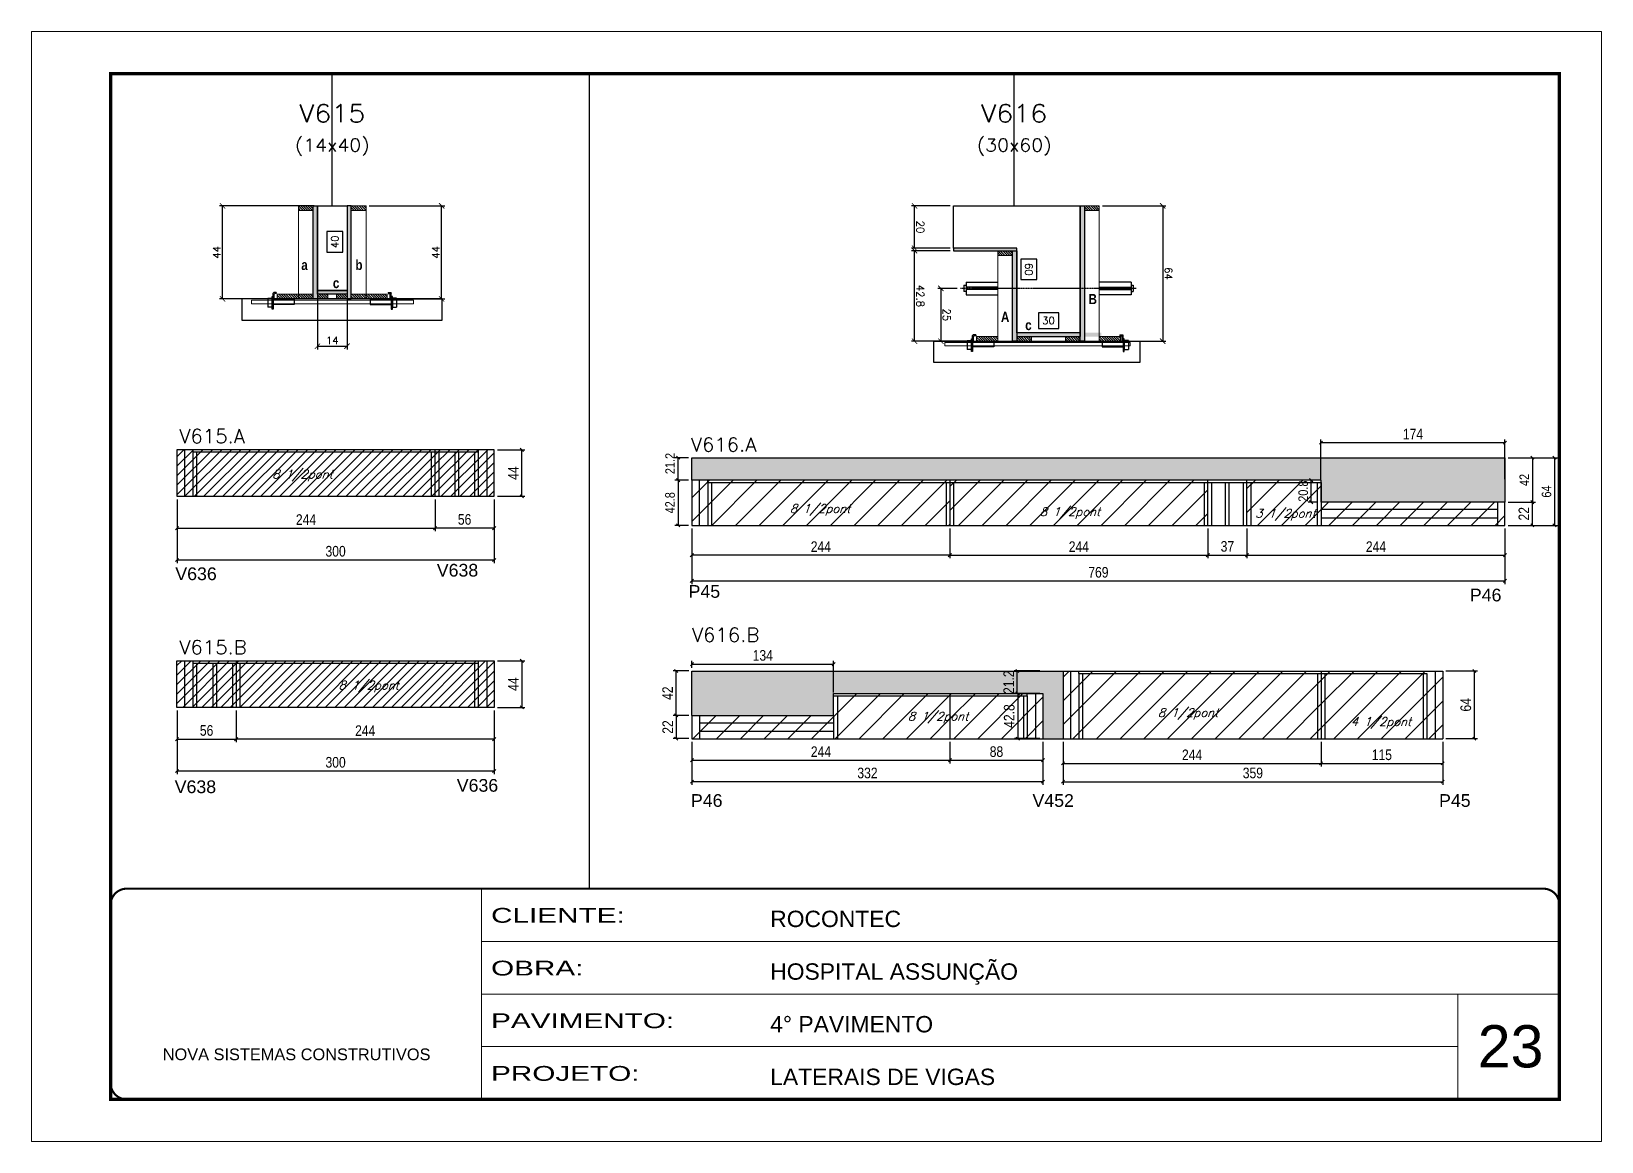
# Model space of a CAD drawing. Extents: x -20960 to -5926, y -2106 to 21915.
# Drawn here: x -9023 to -7538, y 15123 to 16173 of the extents above; entities that cross this region are included whole.
import ezdxf
from ezdxf.enums import TextEntityAlignment as Align

# ---------------------------------------------------------------- set-up
doc = ezdxf.new("R2010")
doc.units = 0
for name, pattern in [('CONTINUO', [0]), ('DASHED', [0.75, 0.5, -0.25]), ('HIDDEN', [0.375, 0.25, -0.125])]:
    doc.linetypes.add(name, pattern=pattern)
for name, color, linetype in [('5', 5, 'Continuous'), ('barrote', 251, 'Continuous'), ('COTA', 241, 'Continuous'), ('Cota Seção (2x)', 4, 'Continuous'), ('detalhes', 4, 'Continuous'), ('Painéis', 200, 'Continuous'), ('presilha', 1, 'Continuous'), ('Reaproveitamento', 251, 'Continuous'), ('SARR_2.2x7', 40, 'Continuous'), ('SARR_3.5x7', 81, 'Continuous'), ('TENSOR', 3, 'Continuous'), ('texto', 7, 'Continuous'), ('Texto de Titulo', 7, 'Continuous'), ('Texto Qtd Sarr', 242, 'Continuous')]:
    doc.layers.add(name, color=color, linetype=linetype)
for name, color, linetype, lineweight in [('CARIMBO', 255, 'Continuous', 9), ('CONCRETO', 251, 'Continuous', 25), ('Folhas', 255, 'Continuous', 9), ('Hachura', 251, 'Continuous', 9), ('Madeira', 126, 'Continuous', 18), ('SARRAFO DE PRESSAO', 251, 'DASHED', 9), ('SCO-___-LAJ', 2, 'Continuous', 0), ('Texto Seção', 7, 'Continuous', 15)]:
    doc.layers.add(name, color=color, linetype=linetype, lineweight=lineweight)
doc.styles.add('ARIAL', font='arial.ttf')
doc.styles.add('COTA TECNICA', font='techl___.ttf', dxfattribs={"height": 10})
doc.styles.add('COTA TECNICA-50', font='techl___.ttf', dxfattribs={"height": 9})
doc.styles.add('REGUA-120', font='ROMANS.shx', dxfattribs={"height": 15})
doc.styles.add('Romans', font='romans.shx')
doc.styles.get("Standard").update_dxf_attribs({"font": 'arial.ttf'})
doc.styles.add('TECNICA', font='techb___.ttf', dxfattribs={"height": 10})
doc.styles.add('Tecnologia', font='')
doc.styles.get('Tecnologia').set_extended_font_data('Forgotten Futurist')
doc.dimstyles.new('COTA PAINEL-50', dxfattribs={"dimtxt": 9, "dimasz": 3, "dimexe": 3, "dimexo": 3, "dimgap": 3, "dimtad": 1, "dimdec": 1, "dimzin": 12, "dimdsep": 46, "dimtxsty": 'COTA TECNICA-50', "dimblk1": 'OBLIQUE', "dimblk2": 'OBLIQUE', "dimsah": 1, "dimcen": 0.9, "dimclrd": 4, "dimclre": 4, "dimclrt": 240, "dimadec": 1, "dimazin": 3, "dimtfac": 1, "dimtdec": 1, "dimtmove": 0, "dimatfit": 3, "dimfxl": 1, "dimtolj": 1, "dimtzin": 12, "dimarcsym": 0})
doc.dimstyles.new('Cota Seção (2x)', dxfattribs={"dimtxt": 7, "dimasz": 5, "dimexe": 3, "dimexo": 3, "dimgap": 2, "dimtad": 3, "dimdec": 1, "dimlfac": 0.5, "dimzin": 12, "dimdsep": 46, "dimtxsty": 'Romans', "dimblk": 'ARCHTICK', "dimcen": 0, "dimclrd": 4, "dimclre": 4, "dimclrt": 1, "dimadec": 1, "dimazin": 3, "dimtfac": 1, "dimtdec": 1, "dimtmove": 0, "dimatfit": 3, "dimldrblk": 'OBLIQUE', "dimfxl": 1, "dimtolj": 1, "dimtzin": 12, "dimarcsym": 0})
doc.dimstyles.new('Cota Seção interna', dxfattribs={"dimtxt": 7, "dimasz": 6, "dimexe": 0.18, "dimexo": 2, "dimgap": -4, "dimtad": 3, "dimdec": 1, "dimlfac": 0.5, "dimzin": 12, "dimdsep": 46, "dimtxsty": 'Romans', "dimblk": 'ARCHTICK', "dimcen": 0.09, "dimse1": 1, "dimse2": 1, "dimsd1": 1, "dimsd2": 1, "dimclrd": 180, "dimclre": 5, "dimclrt": 1, "dimadec": 0, "dimazin": 3, "dimtfac": 1, "dimtdec": 1, "dimtofl": 0, "dimtmove": 0, "dimatfit": 3, "dimldrblk": 'ARCHTICK', "dimfxl": 1, "dimtolj": 1, "dimtzin": 0, "dimarcsym": 0})
doc.dimstyles.new('PAINEL', dxfattribs={"dimtxt": 10, "dimasz": 3, "dimexe": 3, "dimexo": 3, "dimgap": 3, "dimtad": 1, "dimdec": 1, "dimzin": 12, "dimdsep": 46, "dimtxsty": 'COTA TECNICA', "dimblk1": 'OBLIQUE', "dimblk2": 'OBLIQUE', "dimsah": 1, "dimcen": 0.9, "dimclrd": 4, "dimclre": 4, "dimclrt": 240, "dimadec": 1, "dimazin": 3, "dimtfac": 1, "dimtdec": 1, "dimtmove": 0, "dimatfit": 3, "dimfxl": 1, "dimtolj": 1, "dimtzin": 12, "dimarcsym": 0})
pattern_1 = [(45, (-137558.82, -16962.415), (-11.2253202, 11.2253202), [])]
pattern_2 = [(45, (-147579.472, -15955.497), (-11.2253202, 11.2253202), [])]
pattern_3 = [(315, (14193.6173, 7689.8717), (1.12253202, 1.12253202), [])]
pattern_4 = [(315, (14203.6173, 7689.8717), (1.12253202, 1.12253202), [])]
pattern_5 = [(45, (-146235.0666, -16016.1105), (-4.49012806, 4.49012806), [])]

msp = doc.modelspace()

# ---------------------------------------------------------------- texts
at = {"layer": '5', "linetype": 'Continuous'}
for s, rotation, p in [('V638', 0.00004, (-8640.1, 15656.92)), ('V636', 0.00004, (-8887.37, 15653.53)), ('P45', 0.00004, (-8401.95, 15636.83)), ('P46', 359.99996, (-7663.06, 15633.45)), ('V638', 0.00004, (-8887.96, 15452.1)), ('V636', 0.00004, (-8621.2, 15453.43)), ('P46', 359.99996, (-8399.72, 15439.11)), ('V452', 359.99996, (-8076.72, 15439.11)), ('P45', 359.99996, (-7692.22, 15439.11))]:
    msp.add_text(s, height=12, rotation=rotation, dxfattribs=at).set_placement(p)
at = {"layer": 'CARIMBO', "style": 'ARIAL'}
msp.add_text('23', height=40, dxfattribs=at).set_placement((-7655.64, 15192.66))
at = {"layer": 'COTA', "color": 1, "insert": (-7948.09, 15943.52), "char_height": 7, "attachment_point": 5, "rotation": 270.00099, "style": 'Romans'}
msp.add_mtext('\\A1;64', dxfattribs=at)
at = {"layer": 'detalhes', "style": 'TECNICA'}
for s, p in [('a', (-8768.31, 15946.85)), ('b', (-8717.07, 15946.84)), ('c', (-8738.4, 15929.75))]:
    msp.add_text(s, height=9.6, dxfattribs=at).set_placement(p)
for s, p in [('B', (-8023.73, 15914.55)), ('A', (-8106.56, 15897.7)), ('c', (-8083.64, 15890.01))]:
    msp.add_text(s, height=9.6, rotation=0.00099, dxfattribs=at).set_placement(p)
at = {"layer": 'texto', "color": 2, "char_height": 8, "attachment_point": 5, "style": 'Romans'}
for s, insert in [('{\\Q19;\\C256;8 1/2pont}', (-8767.11, 15752.46)), ('{\\Q19;\\C256;8 1/2pont}', (-8277.58, 15719.92)), ('{\\Q19;\\C256;8 1/2pont}', (-8041.26, 15716.94)), ('{\\Q19;\\C256;3 1/2pont}', (-7837.5, 15715.37)), ('{\\Q19;\\C256;8 1/2pont}', (-8704.53, 15552.86)), ('{\\Q19;\\C256;8 1/2pont}', (-7929.58, 15526.91)), ('{\\Q19;\\C256;8 1/2pont}', (-8165.96, 15523.45)), ('{\\Q19;\\C256;4 1/2pont}', (-7747.13, 15518.45))]:
    msp.add_mtext(s, dxfattribs=dict(at, insert=insert))
at = {"layer": 'Texto Seção', "style": 'REGUA-120', "width": 1.05}
for s, p in [('V615.A', (-8883.61, 15783.18)), ('V616.A', (-8399.9, 15775.24)), ('V616.B', (-8398.79, 15595.28)), ('V615.B', (-8883.61, 15583.59))]:
    msp.add_text(s, height=13, dxfattribs=at).set_placement(p)

# ---------------------------------------------------------------- blocks, each defined once
blk = doc.blocks.new('9999999999')
at = {"color": 30, "linetype": 'CONTINUO'}
for p, q in [((98564.6, 34230.2), (98564.6, 34429.4)), ((98564.6, 34379.6), (99584, 34379.6)), ((98564.6, 34329.8), (99488, 34329.8)), ((99584, 34329.8), (99488, 34329.8)), ((99488, 34329.8), (99488, 34230.2)), ((98564.6, 34280), (99488, 34280))]:
    blk.add_line(p, q, dxfattribs=at)
at = {"color": 30, "linetype": 'CONTINUO', "const_width": 2}
blk.add_lwpolyline([(99584, 34230.2), (99584, 34414.4, 0.414214), (99569, 34429.4), (98229, 34429.4, 0.414214), (98214, 34414.4), (98214, 34245.2, 0.414214), (98229, 34230.2), (99584, 34230.2)], format="xyb", dxfattribs=at)
at = {"layer": 'Folhas'}
blk.add_lwpolyline([(98139, 34190.2), (99624, 34190.2), (99624, 35240.2), (98139, 35240.2)], close=True, dxfattribs=at)
at = {"layer": 'Folhas', "color": 30, "const_width": 3}
blk.add_lwpolyline([(98214, 34230.2), (99584, 34230.2), (99584, 35200.2), (98214, 35200.2)], close=True, dxfattribs=at)
at = {"color": 7, "linetype": 'Continuous', "ltscale": 5, "style": 'ARIAL'}
for s, height, p in [('ROCONTEC', 15.48, (98837.7, 34393.1)), ('HOSPITAL ASSUNÇÃO', 15.483, (98837.7, 34343.3)), ('4° PAVIMENTO', 15.483, (98837.7, 34293.5)), ('NOVA SISTEMAS CONSTRUTIVOS', 11.059, (98263.2, 34267.2)), ('LATERAIS DE VIGAS', 15.483, (98837.7, 34243.7))]:
    blk.add_text(s, height=height, dxfattribs=at).set_placement(p)
at = {"layer": 'Folhas', "color": 7, "style": 'Tecnologia', "width": 1.5}
for s, p in [('CLIENTE:', (98573.7, 34397.2)), ('OBRA:', (98573.7, 34347.3)), ('PAVIMENTO:', (98573.7, 34297.5)), ('PROJETO:', (98573.7, 34247.7))]:
    blk.add_text(s, height=14, dxfattribs=at).set_placement(p)
blk = doc.blocks.new('titulo1')
at = {"layer": 'Defpoints', "color": 252, "linetype": 'HIDDEN', "ltscale": 2}
blk.add_line((0, 0), (0, 125), dxfattribs=at)
at = {"layer": 'Defpoints', "style": 'Romans', "oblique": 15}
blk.add_attdef('FOLHA', text='', height=10, dxfattribs=at).set_placement((0, 15.6), align=Align.MIDDLE_CENTER)
at = {"layer": 'Texto Qtd Sarr', "color": 3, "style": 'Romans', "oblique": 15}
for tag, height, p in [('TITULO', 17, (0, 71.4)), ('SEÇÃO', 12, (0, 41.5))]:
    blk.add_attdef(tag, text='', height=height, dxfattribs=at).set_placement(p, align=Align.MIDDLE_CENTER)
blk = doc.blocks.new('_ArchTick')
at = {"color": 0, "linetype": 'ByBlock', "const_width": 0.15}
blk.add_lwpolyline([(-0.5, -0.5), (0.5, 0.5)], dxfattribs=at)
blk = doc.blocks.new('*D619')
at = {"layer": 'COTA', "color": 4, "lineweight": -2, "transparency": 16777216}
for p, q in [((-8154.6, 15965.1), (-8191.3, 15965.1)), ((-8188.3, 15879.5), (-8188.3, 15965.1)), ((-8137, 15879.5), (-8191.3, 15879.5))]:
    blk.add_line(p, q, dxfattribs=at)
at = {"layer": 'Defpoints', "color": 0, "transparency": 16777216}
for p in [(-8188.3, 15965.1), (-8151.6, 15965.1), (-8134, 15879.5)]:
    blk.add_point(p, dxfattribs=at)
at = {"layer": 'COTA', "color": 4, "lineweight": -2, "transparency": 16777216, "xscale": 5, "yscale": 5, "zscale": 5}
for p, rotation in [((-8188.3, 15965.1), 90.00098738421937), ((-8188.3, 15879.5), 270.0009873842193)]:
    blk.add_blockref('_ArchTick', p, dxfattribs=dict(at, rotation=rotation))
at = {"layer": 'COTA', "color": 1, "transparency": 16777216, "insert": (-8182.8, 15922.3), "char_height": 7, "attachment_point": 5, "rotation": 270.001, "style": 'Romans'}
blk.add_mtext('\\A1;42.8', dxfattribs=at)
blk = doc.blocks.new('_Oblique')
at = {"color": 0, "linetype": 'ByBlock', "lineweight": -2}
blk.add_line((-0.5, -0.5), (0.5, 0.5), dxfattribs=at)
blk = doc.blocks.new('*D620')
at = {"layer": 'COTA', "color": 4, "lineweight": -2, "transparency": 16777216}
for p, q in [((-8154.6, 16007.5), (-8191.3, 16007.5)), ((-8188.3, 15967.5), (-8188.3, 16007.5)), ((-8154.6, 15967.5), (-8191.3, 15967.5))]:
    blk.add_line(p, q, dxfattribs=at)
at = {"layer": 'Defpoints', "color": 0, "transparency": 16777216}
for p in [(-8188.3, 16007.5), (-8151.6, 16007.5), (-8151.6, 15967.5)]:
    blk.add_point(p, dxfattribs=at)
at = {"layer": 'COTA', "color": 4, "lineweight": -2, "transparency": 16777216, "xscale": 5, "yscale": 5, "zscale": 5}
for p, rotation in [((-8188.3, 16007.5), 90.00098738421937), ((-8188.3, 15967.5), 270.0009873842193)]:
    blk.add_blockref('_ArchTick', p, dxfattribs=dict(at, rotation=rotation))
at = {"layer": 'COTA', "color": 1, "transparency": 16777216, "insert": (-8182.8, 15987.5), "char_height": 7, "attachment_point": 5, "rotation": 270.001, "style": 'Romans'}
blk.add_mtext('\\A1;20', dxfattribs=at)
blk = doc.blocks.new('*D621')
at = {"layer": 'Cota Seção (2x)', "color": 180, "lineweight": -2, "transparency": 16777216}
for p, q in [((-8087.6, 15957), (-8087.6, 15938)), ((-8072.6, 15957), (-8087.6, 15957)), ((-8072.6, 15938), (-8072.6, 15957)), ((-8087.6, 15938), (-8072.6, 15938))]:
    blk.add_line(p, q, dxfattribs=at)
at = {"layer": 'Defpoints', "color": 0, "transparency": 16777216}
for p in [(-8091.6, 16007.5), (-8091.6, 16007.5), (-8091.6, 15887.5)]:
    blk.add_point(p, dxfattribs=at)
at = {"layer": 'Cota Seção (2x)', "color": 1, "transparency": 16777216, "insert": (-8080.1, 15947.5), "char_height": 7, "attachment_point": 5, "rotation": 270.001, "style": 'Romans'}
blk.add_mtext('\\A1;60', dxfattribs=at)
blk = doc.blocks.new('PRESILHA METÁLICA 1')
at = {"layer": 'presilha'}
for p, q in [((0, 13), (6, 13)), ((0, 13), (0, 0)), ((6, 0), (0, 0)), ((6, 15.5), (7.5, 15.5)), ((6, -2.5), (6, 15.5)), ((6, 13), (6, 0)), ((7.5, 10.6), (7.5, 19.9)), ((7.5, 15.5), (7.5, -2.5)), ((37.5, 4.1), (7.5, 4.1)), ((12, 21), (8.6, 21)), ((9, 11.6), (9, 18.9)), ((12, 19.5), (9.6, 19.5)), ((37.5, 11), (9.6, 11)), ((12, 21), (12, 19.5)), ((37.5, 11), (37.5, 4.1)), ((7.5, -2.5), (6, -2.5))]:
    blk.add_line(p, q, dxfattribs=at)
for centre, radius, start, end in [((8.6, 19.9), 1.14, 90, 180), ((9.6, 18.9), 0.57, 90, 180), ((9.6, 11.6), 0.57, 180, 270)]:
    blk.add_arc(centre, radius, start, end, dxfattribs=at)
blk = doc.blocks.new('*D702')
at = {"layer": 'COTA', "color": 4, "lineweight": -2, "transparency": 16777216}
for p, q in [((-8147.9, 15929.5), (-8166.4, 15929.5)), ((-8163.4, 15929.5), (-8163.4, 15879.5)), ((-8147.9, 15879.5), (-8166.4, 15879.5))]:
    blk.add_line(p, q, dxfattribs=at)
at = {"layer": 'Defpoints', "color": 0, "transparency": 16777216}
for p in [(-8144.9, 15929.5), (-8163.4, 15879.5), (-8144.9, 15879.5)]:
    blk.add_point(p, dxfattribs=at)
at = {"layer": 'COTA', "color": 4, "lineweight": -2, "transparency": 16777216, "xscale": 5, "yscale": 5, "zscale": 5}
for p, rotation in [((-8163.4, 15929.5), 90.00098738421937), ((-8163.4, 15879.5), 270.0009873842193)]:
    blk.add_blockref('_ArchTick', p, dxfattribs=dict(at, rotation=rotation))
at = {"layer": 'COTA', "color": 1, "transparency": 16777216, "insert": (-8157.9, 15904.5), "char_height": 7, "attachment_point": 5, "rotation": 270.001, "style": 'Romans'}
blk.add_mtext('\\A1;25', dxfattribs=at)
blk = doc.blocks.new('*D703')
at = {"layer": 'COTA', "color": 4, "linetype": 'ByBlock', "lineweight": -2, "transparency": 16777216}
for p, q in [((-8401.8, 15525.6), (-8416.7, 15525.6)), ((-8413.7, 15525.6), (-8413.7, 15503.6)), ((-8401.8, 15503.6), (-8416.7, 15503.6))]:
    blk.add_line(p, q, dxfattribs=at)
at = {"layer": 'Defpoints', "color": 0, "linetype": 'ByBlock', "transparency": 16777216}
for p in [(-8398.8, 15525.6), (-8413.7, 15503.6), (-8398.8, 15503.6)]:
    blk.add_point(p, dxfattribs=at)
at = {"layer": 'COTA', "color": 4, "linetype": 'ByBlock', "lineweight": -2, "transparency": 16777216, "xscale": 3, "yscale": 3, "zscale": 3}
for p, rotation in [((-8413.7, 15525.6), 90), ((-8413.7, 15503.6), 270)]:
    blk.add_blockref('_Oblique', p, dxfattribs=dict(at, rotation=rotation))
at = {"layer": 'COTA', "color": 240, "linetype": 'ByBlock', "transparency": 16777216, "insert": (-8421.7, 15514.6), "char_height": 10, "attachment_point": 5, "rotation": 90, "style": 'COTA TECNICA'}
blk.add_mtext('\\A1;22', dxfattribs=at)
blk = doc.blocks.new('*D704')
at = {"layer": 'COTA', "color": 4, "linetype": 'ByBlock', "lineweight": -2, "transparency": 16777216}
for p, q in [((-8069.8, 15546.4), (-8093.6, 15546.4)), ((-8090.6, 15546.4), (-8090.6, 15503.6)), ((-8069.8, 15503.6), (-8093.6, 15503.6))]:
    blk.add_line(p, q, dxfattribs=at)
at = {"layer": 'Defpoints', "color": 0, "linetype": 'ByBlock', "transparency": 16777216}
for p in [(-8066.8, 15546.4), (-8090.6, 15503.6), (-8066.8, 15503.6)]:
    blk.add_point(p, dxfattribs=at)
at = {"layer": 'COTA', "color": 4, "linetype": 'ByBlock', "lineweight": -2, "transparency": 16777216, "xscale": 3, "yscale": 3, "zscale": 3}
for p, rotation in [((-8090.6, 15546.4), 90), ((-8090.6, 15503.6), 270)]:
    blk.add_blockref('_Oblique', p, dxfattribs=dict(at, rotation=rotation))
at = {"layer": 'COTA', "color": 240, "linetype": 'ByBlock', "transparency": 16777216, "insert": (-8098.7, 15525), "char_height": 10, "attachment_point": 5, "rotation": 90, "style": 'COTA TECNICA'}
blk.add_mtext('\\A1;42.8', dxfattribs=at)
blk = doc.blocks.new('*D705')
at = {"layer": 'COTA', "color": 4, "linetype": 'ByBlock', "lineweight": -2, "transparency": 16777216}
for p, q in [((-8047.8, 15500.6), (-8047.8, 15477.2)), ((-7803.8, 15500.6), (-7803.8, 15477.2)), ((-8047.8, 15480.2), (-7803.8, 15480.2))]:
    blk.add_line(p, q, dxfattribs=at)
at = {"layer": 'Defpoints', "color": 0, "linetype": 'ByBlock', "transparency": 16777216}
for p in [(-8047.8, 15503.6), (-7803.8, 15503.6), (-7803.8, 15480.2)]:
    blk.add_point(p, dxfattribs=at)
at = {"layer": 'COTA', "color": 4, "linetype": 'ByBlock', "lineweight": -2, "transparency": 16777216, "xscale": 3, "yscale": 3, "zscale": 3, "rotation": 180}
blk.add_blockref('_Oblique', (-8047.8, 15480.2), dxfattribs=at)
at = {"layer": 'COTA', "color": 4, "linetype": 'ByBlock', "lineweight": -2, "transparency": 16777216, "xscale": 3, "yscale": 3, "zscale": 3}
blk.add_blockref('_Oblique', (-7803.8, 15480.2), dxfattribs=at)
at = {"layer": 'COTA', "color": 240, "linetype": 'ByBlock', "transparency": 16777216, "insert": (-7925.8, 15488.3), "char_height": 10, "attachment_point": 5, "style": 'COTA TECNICA'}
blk.add_mtext('\\A1;244', dxfattribs=at)
blk = doc.blocks.new('*D706')
at = {"layer": 'COTA', "color": 4, "linetype": 'ByBlock', "lineweight": -2, "transparency": 16777216}
for p, q in [((-7803.8, 15500.6), (-7803.8, 15477.2)), ((-7688.8, 15500.6), (-7688.8, 15477.2)), ((-7803.8, 15480.2), (-7688.8, 15480.2))]:
    blk.add_line(p, q, dxfattribs=at)
at = {"layer": 'Defpoints', "color": 0, "linetype": 'ByBlock', "transparency": 16777216}
for p in [(-7803.8, 15503.6), (-7688.8, 15503.6), (-7688.8, 15480.2)]:
    blk.add_point(p, dxfattribs=at)
at = {"layer": 'COTA', "color": 4, "linetype": 'ByBlock', "lineweight": -2, "transparency": 16777216, "xscale": 3, "yscale": 3, "zscale": 3, "rotation": 180}
blk.add_blockref('_Oblique', (-7803.8, 15480.2), dxfattribs=at)
at = {"layer": 'COTA', "color": 4, "linetype": 'ByBlock', "lineweight": -2, "transparency": 16777216, "xscale": 3, "yscale": 3, "zscale": 3}
blk.add_blockref('_Oblique', (-7688.8, 15480.2), dxfattribs=at)
at = {"layer": 'COTA', "color": 240, "linetype": 'ByBlock', "transparency": 16777216, "insert": (-7746.3, 15488.3), "char_height": 10, "attachment_point": 5, "style": 'COTA TECNICA'}
blk.add_mtext('\\A1;115', dxfattribs=at)
blk = doc.blocks.new('*D717')
at = {"layer": 'COTA', "color": 4, "linetype": 'ByBlock', "lineweight": -2, "transparency": 16777216}
for p, q in [((-8398.8, 15500.6), (-8398.8, 15459.9)), ((-8066.8, 15500.6), (-8066.8, 15459.9)), ((-8066.8, 15462.9), (-8398.8, 15462.9))]:
    blk.add_line(p, q, dxfattribs=at)
at = {"layer": 'Defpoints', "color": 0, "linetype": 'ByBlock', "transparency": 16777216}
for p in [(-8398.8, 15503.6), (-8066.8, 15503.6), (-8398.8, 15462.9)]:
    blk.add_point(p, dxfattribs=at)
at = {"layer": 'COTA', "color": 4, "linetype": 'ByBlock', "lineweight": -2, "transparency": 16777216, "xscale": 3, "yscale": 3, "zscale": 3, "rotation": 180}
blk.add_blockref('_Oblique', (-8398.8, 15462.9), dxfattribs=at)
at = {"layer": 'COTA', "color": 4, "linetype": 'ByBlock', "lineweight": -2, "transparency": 16777216, "xscale": 3, "yscale": 3, "zscale": 3}
blk.add_blockref('_Oblique', (-8066.8, 15462.9), dxfattribs=at)
at = {"layer": 'COTA', "color": 240, "linetype": 'ByBlock', "transparency": 16777216, "insert": (-8232.8, 15471.1), "char_height": 10, "attachment_point": 5, "style": 'COTA TECNICA'}
blk.add_mtext('\\A1;332', dxfattribs=at)
blk = doc.blocks.new('*D718')
at = {"layer": 'COTA', "color": 4, "linetype": 'ByBlock', "lineweight": -2, "transparency": 16777216}
for p, q in [((-8398.8, 15500.6), (-8398.8, 15480.2)), ((-8154.8, 15500.6), (-8154.8, 15480.2)), ((-8398.8, 15483.2), (-8154.8, 15483.2))]:
    blk.add_line(p, q, dxfattribs=at)
at = {"layer": 'Defpoints', "color": 0, "linetype": 'ByBlock', "transparency": 16777216}
for p in [(-8398.8, 15503.6), (-8154.8, 15503.6), (-8154.8, 15483.2)]:
    blk.add_point(p, dxfattribs=at)
at = {"layer": 'COTA', "color": 4, "linetype": 'ByBlock', "lineweight": -2, "transparency": 16777216, "xscale": 3, "yscale": 3, "zscale": 3, "rotation": 180}
blk.add_blockref('_Oblique', (-8398.8, 15483.2), dxfattribs=at)
at = {"layer": 'COTA', "color": 4, "linetype": 'ByBlock', "lineweight": -2, "transparency": 16777216, "xscale": 3, "yscale": 3, "zscale": 3}
blk.add_blockref('_Oblique', (-8154.8, 15483.2), dxfattribs=at)
at = {"layer": 'COTA', "color": 240, "linetype": 'ByBlock', "transparency": 16777216, "insert": (-8276.8, 15491.3), "char_height": 10, "attachment_point": 5, "style": 'COTA TECNICA'}
blk.add_mtext('\\A1;244', dxfattribs=at)
blk = doc.blocks.new('*D719')
at = {"layer": 'COTA', "color": 4, "linetype": 'ByBlock', "lineweight": -2, "transparency": 16777216}
for p, q in [((-8154.8, 15500.6), (-8154.8, 15480.2)), ((-8066.8, 15500.6), (-8066.8, 15480.2)), ((-8154.8, 15483.2), (-8066.8, 15483.2))]:
    blk.add_line(p, q, dxfattribs=at)
at = {"layer": 'Defpoints', "color": 0, "linetype": 'ByBlock', "transparency": 16777216}
for p in [(-8154.8, 15503.6), (-8066.8, 15503.6), (-8066.8, 15483.2)]:
    blk.add_point(p, dxfattribs=at)
at = {"layer": 'COTA', "color": 4, "linetype": 'ByBlock', "lineweight": -2, "transparency": 16777216, "xscale": 3, "yscale": 3, "zscale": 3, "rotation": 180}
blk.add_blockref('_Oblique', (-8154.8, 15483.2), dxfattribs=at)
at = {"layer": 'COTA', "color": 4, "linetype": 'ByBlock', "lineweight": -2, "transparency": 16777216, "xscale": 3, "yscale": 3, "zscale": 3}
blk.add_blockref('_Oblique', (-8066.8, 15483.2), dxfattribs=at)
at = {"layer": 'COTA', "color": 240, "linetype": 'ByBlock', "transparency": 16777216, "insert": (-8110.8, 15491.3), "char_height": 10, "attachment_point": 5, "style": 'COTA TECNICA'}
blk.add_mtext('\\A1;88', dxfattribs=at)
blk = doc.blocks.new('*D720')
at = {"layer": 'COTA', "color": 4, "linetype": 'ByBlock', "lineweight": -2, "transparency": 16777216}
for p, q in [((-7685.8, 15567.6), (-7655.8, 15567.6)), ((-7658.8, 15503.6), (-7658.8, 15567.6)), ((-7685.8, 15503.6), (-7655.8, 15503.6))]:
    blk.add_line(p, q, dxfattribs=at)
at = {"layer": 'Defpoints', "color": 0, "linetype": 'ByBlock', "transparency": 16777216}
for p in [(-7688.8, 15567.6), (-7658.8, 15567.6), (-7688.8, 15503.6)]:
    blk.add_point(p, dxfattribs=at)
at = {"layer": 'COTA', "color": 4, "linetype": 'ByBlock', "lineweight": -2, "transparency": 16777216, "xscale": 3, "yscale": 3, "zscale": 3}
for p, rotation in [((-7658.8, 15567.6), 90), ((-7658.8, 15503.6), 270)]:
    blk.add_blockref('_Oblique', p, dxfattribs=dict(at, rotation=rotation))
at = {"layer": 'COTA', "color": 240, "linetype": 'ByBlock', "transparency": 16777216, "insert": (-7666.9, 15535.6), "char_height": 10, "attachment_point": 5, "rotation": 90, "style": 'COTA TECNICA'}
blk.add_mtext('\\A1;64', dxfattribs=at)
blk = doc.blocks.new('*D721')
at = {"layer": 'COTA', "color": 4, "linetype": 'ByBlock', "lineweight": -2, "transparency": 16777216}
for p, q in [((-8398.8, 15570.6), (-8398.8, 15577.1)), ((-8398.8, 15574.1), (-8264.8, 15574.1)), ((-8264.8, 15547.2), (-8264.8, 15577.1))]:
    blk.add_line(p, q, dxfattribs=at)
at = {"layer": 'Defpoints', "color": 0, "linetype": 'ByBlock', "transparency": 16777216}
for p in [(-8398.8, 15567.6), (-8264.8, 15574.1), (-8264.8, 15544.2)]:
    blk.add_point(p, dxfattribs=at)
at = {"layer": 'COTA', "color": 4, "linetype": 'ByBlock', "lineweight": -2, "transparency": 16777216, "xscale": 3, "yscale": 3, "zscale": 3, "rotation": 180}
blk.add_blockref('_Oblique', (-8398.8, 15574.1), dxfattribs=at)
at = {"layer": 'COTA', "color": 4, "linetype": 'ByBlock', "lineweight": -2, "transparency": 16777216, "xscale": 3, "yscale": 3, "zscale": 3}
blk.add_blockref('_Oblique', (-8264.8, 15574.1), dxfattribs=at)
at = {"layer": 'COTA', "color": 240, "linetype": 'ByBlock', "transparency": 16777216, "insert": (-8331.8, 15582.3), "char_height": 10, "attachment_point": 5, "style": 'COTA TECNICA'}
blk.add_mtext('\\A1;134', dxfattribs=at)
blk = doc.blocks.new('*D722')
at = {"layer": 'COTA', "color": 4, "linetype": 'ByBlock', "lineweight": -2, "transparency": 16777216}
for p, q in [((-8401.8, 15567.6), (-8416.7, 15567.6)), ((-8413.7, 15525.6), (-8413.7, 15567.6)), ((-8401.8, 15525.6), (-8416.7, 15525.6))]:
    blk.add_line(p, q, dxfattribs=at)
at = {"layer": 'Defpoints', "color": 0, "linetype": 'ByBlock', "transparency": 16777216}
for p in [(-8413.7, 15567.6), (-8398.8, 15567.6), (-8398.8, 15525.6)]:
    blk.add_point(p, dxfattribs=at)
at = {"layer": 'COTA', "color": 4, "linetype": 'ByBlock', "lineweight": -2, "transparency": 16777216, "xscale": 3, "yscale": 3, "zscale": 3}
for p, rotation in [((-8413.7, 15567.6), 90), ((-8413.7, 15525.6), 270)]:
    blk.add_blockref('_Oblique', p, dxfattribs=dict(at, rotation=rotation))
at = {"layer": 'COTA', "color": 240, "linetype": 'ByBlock', "transparency": 16777216, "insert": (-8421.8, 15546.6), "char_height": 10, "attachment_point": 5, "rotation": 90, "style": 'COTA TECNICA'}
blk.add_mtext('\\A1;42', dxfattribs=at)
blk = doc.blocks.new('*D723')
at = {"layer": 'COTA', "color": 4, "linetype": 'ByBlock', "lineweight": -2, "transparency": 16777216}
for p, q in [((-8069.8, 15567.6), (-8094.1, 15567.6)), ((-8091.1, 15546.4), (-8091.1, 15567.6)), ((-8069.8, 15546.4), (-8094.1, 15546.4))]:
    blk.add_line(p, q, dxfattribs=at)
at = {"layer": 'Defpoints', "color": 0, "linetype": 'ByBlock', "transparency": 16777216}
for p in [(-8091.1, 15567.6), (-8066.8, 15567.6), (-8066.8, 15546.4)]:
    blk.add_point(p, dxfattribs=at)
at = {"layer": 'COTA', "color": 4, "linetype": 'ByBlock', "lineweight": -2, "transparency": 16777216, "xscale": 3, "yscale": 3, "zscale": 3}
for p, rotation in [((-8091.1, 15567.6), 90), ((-8091.1, 15546.4), 270)]:
    blk.add_blockref('_Oblique', p, dxfattribs=dict(at, rotation=rotation))
at = {"layer": 'COTA', "color": 240, "linetype": 'ByBlock', "transparency": 16777216, "insert": (-8099.2, 15557), "char_height": 10, "attachment_point": 5, "rotation": 90, "style": 'COTA TECNICA'}
blk.add_mtext('\\A1;21.2', dxfattribs=at)
blk = doc.blocks.new('*D724')
at = {"layer": 'COTA', "color": 4, "linetype": 'ByBlock', "lineweight": -2, "transparency": 16777216}
for p, q in [((-7626.9, 15727.3), (-7601, 15727.3)), ((-7604, 15705.3), (-7604, 15727.3)), ((-7626.9, 15705.3), (-7601, 15705.3))]:
    blk.add_line(p, q, dxfattribs=at)
at = {"layer": 'Defpoints', "color": 0, "linetype": 'ByBlock', "transparency": 16777216}
for p in [(-7629.9, 15727.3), (-7604, 15727.3), (-7629.9, 15705.3)]:
    blk.add_point(p, dxfattribs=at)
at = {"layer": 'COTA', "color": 4, "linetype": 'ByBlock', "lineweight": -2, "transparency": 16777216, "xscale": 3, "yscale": 3, "zscale": 3}
for p, rotation in [((-7604, 15727.3), 90), ((-7604, 15705.3), 270)]:
    blk.add_blockref('_Oblique', p, dxfattribs=dict(at, rotation=rotation))
at = {"layer": 'COTA', "color": 240, "linetype": 'ByBlock', "transparency": 16777216, "insert": (-7612, 15716.3), "char_height": 10, "attachment_point": 5, "rotation": 90, "style": 'COTA TECNICA'}
blk.add_mtext('\\A1;22', dxfattribs=at)
blk = doc.blocks.new('*D725')
at = {"layer": 'COTA', "color": 4, "linetype": 'ByBlock', "lineweight": -2, "transparency": 16777216}
for p, q in [((-8398.9, 15702.3), (-8398.9, 15674.2)), ((-8154.9, 15702.3), (-8154.9, 15674.2)), ((-8154.9, 15677.2), (-8398.9, 15677.2))]:
    blk.add_line(p, q, dxfattribs=at)
at = {"layer": 'Defpoints', "color": 0, "linetype": 'ByBlock', "transparency": 16777216}
for p in [(-8398.9, 15705.3), (-8154.9, 15705.3), (-8398.9, 15677.2)]:
    blk.add_point(p, dxfattribs=at)
at = {"layer": 'COTA', "color": 4, "linetype": 'ByBlock', "lineweight": -2, "transparency": 16777216, "xscale": 3, "yscale": 3, "zscale": 3, "rotation": 180}
blk.add_blockref('_Oblique', (-8398.9, 15677.2), dxfattribs=at)
at = {"layer": 'COTA', "color": 4, "linetype": 'ByBlock', "lineweight": -2, "transparency": 16777216, "xscale": 3, "yscale": 3, "zscale": 3}
blk.add_blockref('_Oblique', (-8154.9, 15677.2), dxfattribs=at)
at = {"layer": 'COTA', "color": 240, "linetype": 'ByBlock', "transparency": 16777216, "insert": (-8276.9, 15685.2), "char_height": 10, "attachment_point": 5, "style": 'COTA TECNICA'}
blk.add_mtext('\\A1;244', dxfattribs=at)
blk = doc.blocks.new('*D726')
at = {"layer": 'COTA', "color": 4, "linetype": 'ByBlock', "lineweight": -2, "transparency": 16777216}
for p, q in [((-8154.9, 15702.3), (-8154.9, 15674.2)), ((-7910.9, 15702.3), (-7910.9, 15674.2)), ((-8154.9, 15677.2), (-7910.9, 15677.2))]:
    blk.add_line(p, q, dxfattribs=at)
at = {"layer": 'Defpoints', "color": 0, "linetype": 'ByBlock', "transparency": 16777216}
for p in [(-8154.9, 15705.3), (-7910.9, 15705.3), (-7910.9, 15677.2)]:
    blk.add_point(p, dxfattribs=at)
at = {"layer": 'COTA', "color": 4, "linetype": 'ByBlock', "lineweight": -2, "transparency": 16777216, "xscale": 3, "yscale": 3, "zscale": 3, "rotation": 180}
blk.add_blockref('_Oblique', (-8154.9, 15677.2), dxfattribs=at)
at = {"layer": 'COTA', "color": 4, "linetype": 'ByBlock', "lineweight": -2, "transparency": 16777216, "xscale": 3, "yscale": 3, "zscale": 3}
blk.add_blockref('_Oblique', (-7910.9, 15677.2), dxfattribs=at)
at = {"layer": 'COTA', "color": 240, "linetype": 'ByBlock', "transparency": 16777216, "insert": (-8032.9, 15685.2), "char_height": 10, "attachment_point": 5, "style": 'COTA TECNICA'}
blk.add_mtext('\\A1;244', dxfattribs=at)
blk = doc.blocks.new('*D727')
at = {"layer": 'COTA', "color": 4, "linetype": 'ByBlock', "lineweight": -2, "transparency": 16777216}
for p, q in [((-7910.9, 15702.3), (-7910.9, 15674.2)), ((-7873.9, 15702.3), (-7873.9, 15674.2)), ((-7910.9, 15677.2), (-7873.9, 15677.2))]:
    blk.add_line(p, q, dxfattribs=at)
at = {"layer": 'Defpoints', "color": 0, "linetype": 'ByBlock', "transparency": 16777216}
for p in [(-7910.9, 15705.3), (-7873.9, 15705.3), (-7873.9, 15677.2)]:
    blk.add_point(p, dxfattribs=at)
at = {"layer": 'COTA', "color": 4, "linetype": 'ByBlock', "lineweight": -2, "transparency": 16777216, "xscale": 3, "yscale": 3, "zscale": 3, "rotation": 180}
blk.add_blockref('_Oblique', (-7910.9, 15677.2), dxfattribs=at)
at = {"layer": 'COTA', "color": 4, "linetype": 'ByBlock', "lineweight": -2, "transparency": 16777216, "xscale": 3, "yscale": 3, "zscale": 3}
blk.add_blockref('_Oblique', (-7873.9, 15677.2), dxfattribs=at)
at = {"layer": 'COTA', "color": 240, "linetype": 'ByBlock', "transparency": 16777216, "insert": (-7892.4, 15685.4), "char_height": 10, "attachment_point": 5, "style": 'COTA TECNICA'}
blk.add_mtext('\\A1;37', dxfattribs=at)
blk = doc.blocks.new('*D731')
at = {"layer": 'COTA', "color": 4, "linetype": 'ByBlock', "lineweight": -2, "transparency": 16777216}
for p, q in [((-8398.9, 15702.3), (-8398.9, 15649.8)), ((-7629.9, 15702.3), (-7629.9, 15649.8)), ((-8398.9, 15652.8), (-7629.9, 15652.8))]:
    blk.add_line(p, q, dxfattribs=at)
at = {"layer": 'Defpoints', "color": 0, "linetype": 'ByBlock', "transparency": 16777216}
for p in [(-8398.9, 15705.3), (-7629.9, 15705.3), (-7629.9, 15652.8)]:
    blk.add_point(p, dxfattribs=at)
at = {"layer": 'COTA', "color": 4, "linetype": 'ByBlock', "lineweight": -2, "transparency": 16777216, "xscale": 3, "yscale": 3, "zscale": 3, "rotation": 180}
blk.add_blockref('_Oblique', (-8398.9, 15652.8), dxfattribs=at)
at = {"layer": 'COTA', "color": 4, "linetype": 'ByBlock', "lineweight": -2, "transparency": 16777216, "xscale": 3, "yscale": 3, "zscale": 3}
blk.add_blockref('_Oblique', (-7629.9, 15652.8), dxfattribs=at)
at = {"layer": 'COTA', "color": 240, "linetype": 'ByBlock', "transparency": 16777216, "insert": (-8014.4, 15660.9), "char_height": 10, "attachment_point": 5, "style": 'COTA TECNICA'}
blk.add_mtext('\\A1;769', dxfattribs=at)
blk = doc.blocks.new('*D732')
at = {"layer": 'COTA', "color": 4, "linetype": 'ByBlock', "lineweight": -2, "transparency": 16777216}
for p, q in [((-8047.8, 15500.6), (-8047.8, 15459.9)), ((-7688.8, 15500.6), (-7688.8, 15459.9)), ((-8047.8, 15462.9), (-7688.8, 15462.9))]:
    blk.add_line(p, q, dxfattribs=at)
at = {"layer": 'Defpoints', "color": 0, "linetype": 'ByBlock', "transparency": 16777216}
for p in [(-8047.8, 15503.6), (-7688.8, 15503.6), (-7688.8, 15462.9)]:
    blk.add_point(p, dxfattribs=at)
at = {"layer": 'COTA', "color": 4, "linetype": 'ByBlock', "lineweight": -2, "transparency": 16777216, "xscale": 3, "yscale": 3, "zscale": 3, "rotation": 180}
blk.add_blockref('_Oblique', (-8047.8, 15462.9), dxfattribs=at)
at = {"layer": 'COTA', "color": 4, "linetype": 'ByBlock', "lineweight": -2, "transparency": 16777216, "xscale": 3, "yscale": 3, "zscale": 3}
blk.add_blockref('_Oblique', (-7688.8, 15462.9), dxfattribs=at)
at = {"layer": 'COTA', "color": 240, "linetype": 'ByBlock', "transparency": 16777216, "insert": (-7868.3, 15471.1), "char_height": 10, "attachment_point": 5, "style": 'COTA TECNICA'}
blk.add_mtext('\\A1;359', dxfattribs=at)
blk = doc.blocks.new('*D733')
at = {"layer": 'COTA', "color": 4, "linetype": 'ByBlock', "lineweight": -2, "transparency": 16777216}
for p, q in [((-7806.9, 15748.1), (-7816.1, 15748.1)), ((-7813.1, 15727.3), (-7813.1, 15748.1)), ((-7806.9, 15727.3), (-7816.1, 15727.3))]:
    blk.add_line(p, q, dxfattribs=at)
at = {"layer": 'Defpoints', "color": 0, "linetype": 'ByBlock', "transparency": 16777216}
for p in [(-7813.1, 15748.1), (-7803.9, 15748.1), (-7803.9, 15727.3)]:
    blk.add_point(p, dxfattribs=at)
at = {"layer": 'COTA', "color": 4, "linetype": 'ByBlock', "lineweight": -2, "transparency": 16777216, "xscale": 3, "yscale": 3, "zscale": 3}
for p, rotation in [((-7813.1, 15748.1), 90), ((-7813.1, 15727.3), 270)]:
    blk.add_blockref('_Oblique', p, dxfattribs=dict(at, rotation=rotation))
at = {"layer": 'COTA', "color": 240, "linetype": 'ByBlock', "transparency": 16777216, "insert": (-7820.7, 15737.7), "char_height": 9, "attachment_point": 5, "rotation": 90, "style": 'COTA TECNICA-50'}
blk.add_mtext('\\A1;20.8', dxfattribs=at)
blk = doc.blocks.new('*D734')
at = {"layer": 'COTA', "color": 4, "linetype": 'ByBlock', "lineweight": -2, "transparency": 16777216}
for p, q in [((-7626.9, 15769.3), (-7601, 15769.3)), ((-7604, 15769.3), (-7604, 15727.3)), ((-7626.9, 15727.3), (-7601, 15727.3))]:
    blk.add_line(p, q, dxfattribs=at)
at = {"layer": 'Defpoints', "color": 0, "linetype": 'ByBlock', "transparency": 16777216}
for p in [(-7629.9, 15769.3), (-7629.9, 15727.3), (-7604, 15727.3)]:
    blk.add_point(p, dxfattribs=at)
at = {"layer": 'COTA', "color": 4, "linetype": 'ByBlock', "lineweight": -2, "transparency": 16777216, "xscale": 3, "yscale": 3, "zscale": 3}
for p, rotation in [((-7604, 15769.3), 90), ((-7604, 15727.3), 270)]:
    blk.add_blockref('_Oblique', p, dxfattribs=dict(at, rotation=rotation))
at = {"layer": 'COTA', "color": 240, "linetype": 'ByBlock', "transparency": 16777216, "insert": (-7611.6, 15748.3), "char_height": 9, "attachment_point": 5, "rotation": 90, "style": 'COTA TECNICA-50'}
blk.add_mtext('\\A1;42', dxfattribs=at)
blk = doc.blocks.new('*D618')
at = {"layer": 'COTA', "color": 4, "linetype": 'ByBlock', "lineweight": -2, "transparency": 16777216}
for p, q in [((-7626.9, 15769.3), (-7580, 15769.3)), ((-7583, 15769.3), (-7583, 15705.3)), ((-7626.9, 15705.3), (-7580, 15705.3))]:
    blk.add_line(p, q, dxfattribs=at)
at = {"layer": 'Defpoints', "color": 0, "linetype": 'ByBlock', "transparency": 16777216}
for p in [(-7629.9, 15769.3), (-7629.9, 15705.3), (-7583, 15705.3)]:
    blk.add_point(p, dxfattribs=at)
at = {"layer": 'COTA', "color": 4, "linetype": 'ByBlock', "lineweight": -2, "transparency": 16777216, "xscale": 3, "yscale": 3, "zscale": 3}
for p, rotation in [((-7583, 15769.3), 90), ((-7583, 15705.3), 270)]:
    blk.add_blockref('_Oblique', p, dxfattribs=dict(at, rotation=rotation))
at = {"layer": 'COTA', "color": 240, "linetype": 'ByBlock', "transparency": 16777216, "insert": (-7590.6, 15737.3), "char_height": 9, "attachment_point": 5, "rotation": 90, "style": 'COTA TECNICA-50'}
blk.add_mtext('\\A1;64', dxfattribs=at)
blk = doc.blocks.new('*D735')
at = {"layer": 'COTA', "color": 4, "linetype": 'ByBlock', "lineweight": -2, "transparency": 16777216}
for p, q in [((-8401.9, 15748.1), (-8414.9, 15748.1)), ((-8411.9, 15748.1), (-8411.9, 15705.3)), ((-8401.9, 15705.3), (-8414.9, 15705.3))]:
    blk.add_line(p, q, dxfattribs=at)
at = {"layer": 'Defpoints', "color": 0, "linetype": 'ByBlock', "transparency": 16777216}
for p in [(-8398.9, 15748.1), (-8411.9, 15705.3), (-8398.9, 15705.3)]:
    blk.add_point(p, dxfattribs=at)
at = {"layer": 'COTA', "color": 4, "linetype": 'ByBlock', "lineweight": -2, "transparency": 16777216, "xscale": 3, "yscale": 3, "zscale": 3}
for p, rotation in [((-8411.9, 15748.1), 90), ((-8411.9, 15705.3), 270)]:
    blk.add_blockref('_Oblique', p, dxfattribs=dict(at, rotation=rotation))
at = {"layer": 'COTA', "color": 240, "linetype": 'ByBlock', "transparency": 16777216, "insert": (-8419.5, 15726.7), "char_height": 9, "attachment_point": 5, "rotation": 90, "style": 'COTA TECNICA-50'}
blk.add_mtext('\\A1;42.8', dxfattribs=at)
blk = doc.blocks.new('*D736')
at = {"layer": 'COTA', "color": 4, "linetype": 'ByBlock', "lineweight": -2, "transparency": 16777216}
for p, q in [((-8401.9, 15769.3), (-8414.9, 15769.3)), ((-8411.9, 15748.1), (-8411.9, 15769.3)), ((-8401.9, 15748.1), (-8414.9, 15748.1))]:
    blk.add_line(p, q, dxfattribs=at)
at = {"layer": 'Defpoints', "color": 0, "linetype": 'ByBlock', "transparency": 16777216}
for p in [(-8411.9, 15769.3), (-8398.9, 15769.3), (-8398.9, 15748.1)]:
    blk.add_point(p, dxfattribs=at)
at = {"layer": 'COTA', "color": 4, "linetype": 'ByBlock', "lineweight": -2, "transparency": 16777216, "xscale": 3, "yscale": 3, "zscale": 3}
for p, rotation in [((-8411.9, 15769.3), 90), ((-8411.9, 15748.1), 270)]:
    blk.add_blockref('_Oblique', p, dxfattribs=dict(at, rotation=rotation))
at = {"layer": 'COTA', "color": 240, "linetype": 'ByBlock', "transparency": 16777216, "insert": (-8419.5, 15763.8), "char_height": 9, "attachment_point": 5, "rotation": 90, "style": 'COTA TECNICA-50'}
blk.add_mtext('\\A1;21.2', dxfattribs=at)
blk = doc.blocks.new('*D737')
at = {"layer": 'COTA', "color": 4, "lineweight": -2, "ltscale": 25, "transparency": 16777216}
for p, q in [((-7873.9, 15702.3), (-7873.9, 15674.2)), ((-7629.9, 15702.3), (-7629.9, 15674.2)), ((-7873.9, 15677.2), (-7629.9, 15677.2))]:
    blk.add_line(p, q, dxfattribs=at)
at = {"layer": 'Defpoints', "color": 0, "ltscale": 25, "transparency": 16777216}
for p in [(-7873.9, 15705.3), (-7629.9, 15705.3), (-7629.9, 15677.2)]:
    blk.add_point(p, dxfattribs=at)
at = {"layer": 'COTA', "color": 4, "lineweight": -2, "ltscale": 25, "transparency": 16777216, "xscale": 3, "yscale": 3, "zscale": 3, "rotation": 180}
blk.add_blockref('_Oblique', (-7873.9, 15677.2), dxfattribs=at)
at = {"layer": 'COTA', "color": 4, "lineweight": -2, "ltscale": 25, "transparency": 16777216, "xscale": 3, "yscale": 3, "zscale": 3}
blk.add_blockref('_Oblique', (-7629.9, 15677.2), dxfattribs=at)
at = {"layer": 'COTA', "color": 240, "ltscale": 25, "transparency": 16777216, "insert": (-7751.9, 15685.2), "char_height": 10, "attachment_point": 5, "style": 'COTA TECNICA'}
blk.add_mtext('\\A1;244', dxfattribs=at)
blk = doc.blocks.new('*D738')
at = {"layer": 'COTA', "color": 4, "lineweight": -2, "ltscale": 25, "transparency": 16777216}
for p, q in [((-7803.9, 15748.9), (-7803.9, 15786.6)), ((-7629.9, 15748.9), (-7629.9, 15786.6)), ((-7803.9, 15783.6), (-7629.9, 15783.6))]:
    blk.add_line(p, q, dxfattribs=at)
at = {"layer": 'Defpoints', "color": 0, "ltscale": 25, "transparency": 16777216}
for p in [(-7629.9, 15783.6), (-7803.9, 15745.9), (-7629.9, 15745.9)]:
    blk.add_point(p, dxfattribs=at)
at = {"layer": 'COTA', "color": 4, "lineweight": -2, "ltscale": 25, "transparency": 16777216, "xscale": 3, "yscale": 3, "zscale": 3, "rotation": 180}
blk.add_blockref('_Oblique', (-7803.9, 15783.6), dxfattribs=at)
at = {"layer": 'COTA', "color": 4, "lineweight": -2, "ltscale": 25, "transparency": 16777216, "xscale": 3, "yscale": 3, "zscale": 3}
blk.add_blockref('_Oblique', (-7629.9, 15783.6), dxfattribs=at)
at = {"layer": 'COTA', "color": 240, "ltscale": 25, "transparency": 16777216, "insert": (-7716.9, 15791.7), "char_height": 10, "attachment_point": 5, "style": 'COTA TECNICA'}
blk.add_mtext('\\A1;174', dxfattribs=at)
blk = doc.blocks.new('*D645')
at = {"layer": 'COTA', "color": 4, "linetype": 'ByBlock', "lineweight": -2, "transparency": 16777216}
for p, q in [((-8885.8, 15729.8), (-8885.8, 15669.6)), ((-8585.8, 15729.8), (-8585.8, 15669.6)), ((-8885.8, 15672.6), (-8585.8, 15672.6))]:
    blk.add_line(p, q, dxfattribs=at)
at = {"layer": 'Defpoints', "color": 0, "linetype": 'ByBlock', "transparency": 16777216}
for p in [(-8885.8, 15732.8), (-8585.8, 15732.8), (-8585.8, 15672.6)]:
    blk.add_point(p, dxfattribs=at)
at = {"layer": 'COTA', "color": 4, "linetype": 'ByBlock', "lineweight": -2, "transparency": 16777216, "xscale": 3, "yscale": 3, "zscale": 3, "rotation": 180}
blk.add_blockref('_Oblique', (-8885.8, 15672.6), dxfattribs=at)
at = {"layer": 'COTA', "color": 4, "linetype": 'ByBlock', "lineweight": -2, "transparency": 16777216, "xscale": 3, "yscale": 3, "zscale": 3}
blk.add_blockref('_Oblique', (-8585.8, 15672.6), dxfattribs=at)
at = {"layer": 'COTA', "color": 240, "linetype": 'ByBlock', "transparency": 16777216, "insert": (-8735.8, 15680.8), "char_height": 10, "attachment_point": 5, "style": 'COTA TECNICA'}
blk.add_mtext('\\A1;300', dxfattribs=at)
blk = doc.blocks.new('*D646')
at = {"layer": 'COTA', "color": 4, "linetype": 'ByBlock', "lineweight": -2, "transparency": 16777216}
for p, q in [((-8885.8, 15729.8), (-8885.8, 15699.7)), ((-8641.8, 15729.8), (-8641.8, 15699.7)), ((-8885.8, 15702.7), (-8641.8, 15702.7))]:
    blk.add_line(p, q, dxfattribs=at)
at = {"layer": 'Defpoints', "color": 0, "linetype": 'ByBlock', "transparency": 16777216}
for p in [(-8885.8, 15732.8), (-8641.8, 15732.8), (-8641.8, 15702.7)]:
    blk.add_point(p, dxfattribs=at)
at = {"layer": 'COTA', "color": 4, "linetype": 'ByBlock', "lineweight": -2, "transparency": 16777216, "xscale": 3, "yscale": 3, "zscale": 3, "rotation": 180}
blk.add_blockref('_Oblique', (-8885.8, 15702.7), dxfattribs=at)
at = {"layer": 'COTA', "color": 4, "linetype": 'ByBlock', "lineweight": -2, "transparency": 16777216, "xscale": 3, "yscale": 3, "zscale": 3}
blk.add_blockref('_Oblique', (-8641.8, 15702.7), dxfattribs=at)
at = {"layer": 'COTA', "color": 240, "linetype": 'ByBlock', "transparency": 16777216, "insert": (-8763.8, 15710.8), "char_height": 10, "attachment_point": 5, "style": 'COTA TECNICA'}
blk.add_mtext('\\A1;244', dxfattribs=at)
blk = doc.blocks.new('*D647')
at = {"layer": 'COTA', "color": 4, "linetype": 'ByBlock', "lineweight": -2, "transparency": 16777216}
for p, q in [((-8641.8, 15729.8), (-8641.8, 15699.7)), ((-8585.8, 15729.8), (-8585.8, 15699.7)), ((-8585.8, 15702.7), (-8641.8, 15702.7))]:
    blk.add_line(p, q, dxfattribs=at)
at = {"layer": 'Defpoints', "color": 0, "linetype": 'ByBlock', "transparency": 16777216}
for p in [(-8641.8, 15732.8), (-8585.8, 15732.8), (-8641.8, 15702.7)]:
    blk.add_point(p, dxfattribs=at)
at = {"layer": 'COTA', "color": 4, "linetype": 'ByBlock', "lineweight": -2, "transparency": 16777216, "xscale": 3, "yscale": 3, "zscale": 3, "rotation": 180}
blk.add_blockref('_Oblique', (-8641.8, 15702.7), dxfattribs=at)
at = {"layer": 'COTA', "color": 4, "linetype": 'ByBlock', "lineweight": -2, "transparency": 16777216, "xscale": 3, "yscale": 3, "zscale": 3}
blk.add_blockref('_Oblique', (-8585.8, 15702.7), dxfattribs=at)
at = {"layer": 'COTA', "color": 240, "linetype": 'ByBlock', "transparency": 16777216, "insert": (-8613.8, 15710.9), "char_height": 10, "attachment_point": 5, "style": 'COTA TECNICA'}
blk.add_mtext('\\A1;56', dxfattribs=at)
blk = doc.blocks.new('*D648')
at = {"layer": 'COTA', "color": 4, "linetype": 'ByBlock', "lineweight": -2, "transparency": 16777216}
for p, q in [((-8582.8, 15776.8), (-8556.7, 15776.8)), ((-8559.7, 15732.8), (-8559.7, 15776.8)), ((-8582.8, 15732.8), (-8556.7, 15732.8))]:
    blk.add_line(p, q, dxfattribs=at)
at = {"layer": 'Defpoints', "color": 0, "linetype": 'ByBlock', "transparency": 16777216}
for p in [(-8585.8, 15776.8), (-8559.7, 15776.8), (-8585.8, 15732.8)]:
    blk.add_point(p, dxfattribs=at)
at = {"layer": 'COTA', "color": 4, "linetype": 'ByBlock', "lineweight": -2, "transparency": 16777216, "xscale": 3, "yscale": 3, "zscale": 3}
for p, rotation in [((-8559.7, 15776.8), 90), ((-8559.7, 15732.8), 270)]:
    blk.add_blockref('_Oblique', p, dxfattribs=dict(at, rotation=rotation))
at = {"layer": 'COTA', "color": 240, "linetype": 'ByBlock', "transparency": 16777216, "insert": (-8567.7, 15754.8), "char_height": 10, "attachment_point": 5, "rotation": 90, "style": 'COTA TECNICA'}
blk.add_mtext('\\A1;44', dxfattribs=at)
blk = doc.blocks.new('*D649')
at = {"layer": 'COTA', "color": 4, "linetype": 'ByBlock', "lineweight": -2, "transparency": 16777216}
for p, q in [((-8885.8, 15530.2), (-8885.8, 15470)), ((-8585.8, 15530.2), (-8585.8, 15470)), ((-8585.8, 15473), (-8885.8, 15473))]:
    blk.add_line(p, q, dxfattribs=at)
at = {"layer": 'Defpoints', "color": 0, "linetype": 'ByBlock', "transparency": 16777216}
for p in [(-8885.8, 15533.2), (-8585.8, 15533.2), (-8885.8, 15473)]:
    blk.add_point(p, dxfattribs=at)
at = {"layer": 'COTA', "color": 4, "linetype": 'ByBlock', "lineweight": -2, "transparency": 16777216, "xscale": 3, "yscale": 3, "zscale": 3, "rotation": 180}
blk.add_blockref('_Oblique', (-8885.8, 15473), dxfattribs=at)
at = {"layer": 'COTA', "color": 4, "linetype": 'ByBlock', "lineweight": -2, "transparency": 16777216, "xscale": 3, "yscale": 3, "zscale": 3}
blk.add_blockref('_Oblique', (-8585.8, 15473), dxfattribs=at)
at = {"layer": 'COTA', "color": 240, "linetype": 'ByBlock', "transparency": 16777216, "insert": (-8735.8, 15481.2), "char_height": 10, "attachment_point": 5, "style": 'COTA TECNICA'}
blk.add_mtext('\\A1;300', dxfattribs=at)
blk = doc.blocks.new('*D650')
at = {"layer": 'COTA', "color": 4, "linetype": 'ByBlock', "lineweight": -2, "transparency": 16777216}
for p, q in [((-8829.8, 15530.2), (-8829.8, 15500.2)), ((-8585.8, 15530.2), (-8585.8, 15500.2)), ((-8585.8, 15503.2), (-8829.8, 15503.2))]:
    blk.add_line(p, q, dxfattribs=at)
at = {"layer": 'Defpoints', "color": 0, "linetype": 'ByBlock', "transparency": 16777216}
for p in [(-8829.8, 15533.2), (-8585.8, 15533.2), (-8829.8, 15503.2)]:
    blk.add_point(p, dxfattribs=at)
at = {"layer": 'COTA', "color": 4, "linetype": 'ByBlock', "lineweight": -2, "transparency": 16777216, "xscale": 3, "yscale": 3, "zscale": 3, "rotation": 180}
blk.add_blockref('_Oblique', (-8829.8, 15503.2), dxfattribs=at)
at = {"layer": 'COTA', "color": 4, "linetype": 'ByBlock', "lineweight": -2, "transparency": 16777216, "xscale": 3, "yscale": 3, "zscale": 3}
blk.add_blockref('_Oblique', (-8585.8, 15503.2), dxfattribs=at)
at = {"layer": 'COTA', "color": 240, "linetype": 'ByBlock', "transparency": 16777216, "insert": (-8707.8, 15511.2), "char_height": 10, "attachment_point": 5, "style": 'COTA TECNICA'}
blk.add_mtext('\\A1;244', dxfattribs=at)
blk = doc.blocks.new('*D651')
at = {"layer": 'COTA', "color": 4, "linetype": 'ByBlock', "lineweight": -2, "transparency": 16777216}
for p, q in [((-8885.8, 15530.2), (-8885.8, 15500.2)), ((-8829.8, 15530.2), (-8829.8, 15500.2)), ((-8885.8, 15503.2), (-8829.8, 15503.2))]:
    blk.add_line(p, q, dxfattribs=at)
at = {"layer": 'Defpoints', "color": 0, "linetype": 'ByBlock', "transparency": 16777216}
for p in [(-8885.8, 15533.2), (-8829.8, 15533.2), (-8829.8, 15503.2)]:
    blk.add_point(p, dxfattribs=at)
at = {"layer": 'COTA', "color": 4, "linetype": 'ByBlock', "lineweight": -2, "transparency": 16777216, "xscale": 3, "yscale": 3, "zscale": 3, "rotation": 180}
blk.add_blockref('_Oblique', (-8885.8, 15503.2), dxfattribs=at)
at = {"layer": 'COTA', "color": 4, "linetype": 'ByBlock', "lineweight": -2, "transparency": 16777216, "xscale": 3, "yscale": 3, "zscale": 3}
blk.add_blockref('_Oblique', (-8829.8, 15503.2), dxfattribs=at)
at = {"layer": 'COTA', "color": 240, "linetype": 'ByBlock', "transparency": 16777216, "insert": (-8857.8, 15511.3), "char_height": 10, "attachment_point": 5, "style": 'COTA TECNICA'}
blk.add_mtext('\\A1;56', dxfattribs=at)
blk = doc.blocks.new('*D652')
at = {"layer": 'COTA', "color": 4, "linetype": 'ByBlock', "lineweight": -2, "transparency": 16777216}
for p, q in [((-8582.8, 15577.2), (-8556.7, 15577.2)), ((-8559.7, 15577.2), (-8559.7, 15533.2)), ((-8582.8, 15533.2), (-8556.7, 15533.2))]:
    blk.add_line(p, q, dxfattribs=at)
at = {"layer": 'Defpoints', "color": 0, "linetype": 'ByBlock', "transparency": 16777216}
for p in [(-8585.8, 15577.2), (-8585.8, 15533.2), (-8559.7, 15533.2)]:
    blk.add_point(p, dxfattribs=at)
at = {"layer": 'COTA', "color": 4, "linetype": 'ByBlock', "lineweight": -2, "transparency": 16777216, "xscale": 3, "yscale": 3, "zscale": 3}
for p, rotation in [((-8559.7, 15577.2), 90), ((-8559.7, 15533.2), 270)]:
    blk.add_blockref('_Oblique', p, dxfattribs=dict(at, rotation=rotation))
at = {"layer": 'COTA', "color": 240, "linetype": 'ByBlock', "transparency": 16777216, "insert": (-8567.7, 15555.2), "char_height": 10, "attachment_point": 5, "rotation": 90, "style": 'COTA TECNICA'}
blk.add_mtext('\\A1;44', dxfattribs=at)
blk = doc.blocks.new('*D653')
at = {"layer": 'COTA', "color": 4, "lineweight": -2, "transparency": 16777216}
for p, q in [((-8756, 16007.5), (-8845.7, 16007.5)), ((-8842.7, 15919.5), (-8842.7, 16007.5)), ((-8794, 15919.5), (-8845.7, 15919.5))]:
    blk.add_line(p, q, dxfattribs=at)
at = {"layer": 'Defpoints', "color": 0, "transparency": 16777216}
for p in [(-8842.7, 16007.5), (-8753, 16007.5), (-8791, 15919.5)]:
    blk.add_point(p, dxfattribs=at)
at = {"layer": 'COTA', "color": 4, "lineweight": -2, "transparency": 16777216, "xscale": 5, "yscale": 5, "zscale": 5}
for p, rotation in [((-8842.7, 16007.5), 90), ((-8842.7, 15919.5), 270)]:
    blk.add_blockref('_ArchTick', p, dxfattribs=dict(at, rotation=rotation))
at = {"layer": 'COTA', "color": 1, "transparency": 16777216, "insert": (-8848.2, 15963.5), "char_height": 7, "attachment_point": 5, "rotation": 90, "style": 'Romans'}
blk.add_mtext('\\A1;44', dxfattribs=at)
blk = doc.blocks.new('*D654')
at = {"layer": 'COTA', "color": 4, "lineweight": -2, "transparency": 16777216}
for p, q in [((-8704, 16007.5), (-8632.5, 16007.5)), ((-8635.5, 15919.5), (-8635.5, 16007.5)), ((-8684, 15919.5), (-8632.5, 15919.5))]:
    blk.add_line(p, q, dxfattribs=at)
at = {"layer": 'Defpoints', "color": 0, "transparency": 16777216}
for p in [(-8707, 16007.5), (-8635.5, 16007.5), (-8687, 15919.5)]:
    blk.add_point(p, dxfattribs=at)
at = {"layer": 'COTA', "color": 4, "lineweight": -2, "transparency": 16777216, "xscale": 5, "yscale": 5, "zscale": 5}
for p, rotation in [((-8635.5, 16007.5), 90), ((-8635.5, 15919.5), 270)]:
    blk.add_blockref('_ArchTick', p, dxfattribs=dict(at, rotation=rotation))
at = {"layer": 'COTA', "color": 1, "transparency": 16777216, "insert": (-8641, 15963.5), "char_height": 7, "attachment_point": 5, "rotation": 90, "style": 'Romans'}
blk.add_mtext('\\A1;44', dxfattribs=at)
blk = doc.blocks.new('*D655')
at = {"layer": 'Cota Seção (2x)', "color": 180, "lineweight": -2, "transparency": 16777216}
for p, q in [((-8729, 15983.2), (-8744, 15983.2)), ((-8744, 15983.2), (-8744, 15963.8)), ((-8729, 15963.8), (-8729, 15983.2)), ((-8744, 15963.8), (-8729, 15963.8))]:
    blk.add_line(p, q, dxfattribs=at)
at = {"layer": 'Defpoints', "color": 0, "transparency": 16777216}
for p in [(-8725, 16007.5), (-8725, 16007.5), (-8725, 15927.5)]:
    blk.add_point(p, dxfattribs=at)
at = {"layer": 'Cota Seção (2x)', "color": 1, "transparency": 16777216, "insert": (-8736.5, 15973.5), "char_height": 7, "attachment_point": 5, "rotation": 90, "style": 'Romans'}
blk.add_mtext('\\A1;40', dxfattribs=at)
blk = doc.blocks.new('*D656')
at = {"layer": 'COTA', "color": 4, "lineweight": -2, "transparency": 16777216}
for p, q in [((-8753, 15920.9), (-8753, 15871.8)), ((-8725, 15920.9), (-8725, 15871.8)), ((-8753, 15874.8), (-8725, 15874.8))]:
    blk.add_line(p, q, dxfattribs=at)
at = {"layer": 'Defpoints', "color": 0, "transparency": 16777216}
for p in [(-8753, 15923.9), (-8725, 15923.9), (-8725, 15874.8)]:
    blk.add_point(p, dxfattribs=at)
at = {"layer": 'COTA', "color": 4, "lineweight": -2, "transparency": 16777216, "xscale": 5, "yscale": 5, "zscale": 5, "rotation": 180}
blk.add_blockref('_ArchTick', (-8753, 15874.8), dxfattribs=at)
at = {"layer": 'COTA', "color": 4, "lineweight": -2, "transparency": 16777216, "xscale": 5, "yscale": 5, "zscale": 5}
blk.add_blockref('_ArchTick', (-8725, 15874.8), dxfattribs=at)
at = {"layer": 'COTA', "color": 1, "transparency": 16777216, "insert": (-8739, 15880.3), "char_height": 7, "attachment_point": 5, "style": 'Romans'}
blk.add_mtext('\\A1;14', dxfattribs=at)
blk = doc.blocks.new('*D695')
at = {"layer": 'Cota Seção (2x)', "color": 180, "lineweight": -2, "transparency": 16777216}
for p, q in [((-8051.9, 15906.5), (-8071.2, 15906.5)), ((-8071.2, 15906.5), (-8071.2, 15891.5)), ((-8051.9, 15891.5), (-8051.9, 15906.5)), ((-8071.2, 15891.5), (-8051.9, 15891.5))]:
    blk.add_line(p, q, dxfattribs=at)
at = {"layer": 'Defpoints', "color": 0, "transparency": 16777216}
for p in [(-8091.6, 15887.5), (-8031.6, 15887.5), (-8031.6, 15887.5)]:
    blk.add_point(p, dxfattribs=at)
at = {"layer": 'Cota Seção (2x)', "color": 1, "transparency": 16777216, "insert": (-8061.6, 15899), "char_height": 7, "attachment_point": 5, "style": 'Romans'}
blk.add_mtext('\\A1;30', dxfattribs=at)

# ---------------------------------------------------------------- dimensions: what is measured, and where the dimension line sits
at = {"layer": 'COTA'}
for base, p1, p2, angle, picture, middle in [((-8842.65, 16007.52), (-8791, 15919.52), (-8753, 16007.52), 90, '*D653', (-8848.15, 15963.52)), ((-8635.53, 16007.52), (-8687, 15919.52), (-8707.01, 16007.52), 90, '*D654', (-8641.03, 15963.52)), ((-8188.28, 16007.51), (-8151.56, 15967.51), (-8151.56, 16007.51), 90.00099, '*D620', (-8182.78, 15987.51)), ((-8188.28, 15965.11), (-8133.96, 15879.51), (-8151.56, 15965.11), 90.00099, '*D619', (-8182.78, 15922.31)), ((-8163.42, 15879.51), (-8144.86, 15929.48), (-8144.86, 15879.51), 90.00099, '*D702', (-8157.92, 15904.5))]:
    dim = msp.add_linear_dim(base=base, p1=p1, p2=p2, angle=angle, dimstyle='Cota Seção (2x)', dxfattribs=at)
    dim.commit()
    dim.dimension.update_dxf_attribs({"geometry": picture, "text_midpoint": middle})
dim = msp.add_linear_dim(base=(-8725, 15874.79), p1=(-8753, 15923.92), p2=(-8725, 15923.92), dimstyle='Cota Seção (2x)', dxfattribs=at)
dim.commit()
dim.dimension.update_dxf_attribs({"geometry": '*D656', "text_midpoint": (-8739, 15880.29)})
at = {"layer": 'COTA', "ltscale": 25}
for base, p1, p2, picture, middle in [((-7629.86, 15783.65), (-7803.87, 15745.86), (-7629.86, 15745.86), '*D738', (-7716.86, 15791.72)), ((-7629.86, 15677.16), (-7873.86, 15705.27), (-7629.86, 15705.27), '*D737', (-7751.86, 15685.23))]:
    dim = msp.add_linear_dim(base=base, p1=p1, p2=p2, dimstyle='PAINEL', dxfattribs=at)
    dim.commit()
    dim.dimension.update_dxf_attribs({"geometry": picture, "text_midpoint": middle})
at = {"layer": 'COTA', "linetype": 'ByBlock'}
for p1, p2, distance, picture, middle in [((-8585.82, 15732.82), (-8585.82, 15776.82), -26.15, '*D648', (-8567.74, 15754.82)), ((-8885.82, 15732.82), (-8585.82, 15732.82), -60.19, '*D645', (-8735.82, 15680.84)), ((-8885.82, 15732.82), (-8641.82, 15732.82), -30.07, '*D646', (-8763.82, 15710.82)), ((-8585.82, 15732.82), (-8641.82, 15732.82), 30.07, '*D647', (-8613.82, 15710.86)), ((-8585.82, 15577.22), (-8585.82, 15533.22), 26.15, '*D652', (-8567.74, 15555.22)), ((-8585.82, 15533.22), (-8885.82, 15533.22), 60.19, '*D649', (-8735.82, 15481.25)), ((-8885.82, 15533.22), (-8829.82, 15533.22), -30.07, '*D651', (-8857.82, 15511.26)), ((-8585.82, 15533.22), (-8829.82, 15533.22), 30.07, '*D650', (-8707.82, 15511.22))]:
    dim = msp.add_aligned_dim(p1=p1, p2=p2, distance=distance, dimstyle='PAINEL', dxfattribs=at)
    dim.commit()
    dim.dimension.update_dxf_attribs({"geometry": picture, "text_midpoint": middle})
for base, p1, p2, picture, middle in [((-8411.92, 15769.28), (-8398.86, 15748.07), (-8398.86, 15769.28), '*D736', (-8411.92, 15763.76)), ((-7813.12, 15748.07), (-7803.87, 15727.27), (-7803.87, 15748.07), '*D733', (-7813.12, 15737.67))]:
    dim = msp.add_linear_dim(base=base, p1=p1, p2=p2, angle=90, dimstyle='COTA PAINEL-50', override={"dimarcsym": 1}, dxfattribs=at)
    dim.commit()
    dim.dimension.update_dxf_attribs({"geometry": picture, "text_midpoint": middle, "dimtype": 160})
for base, p1, p2, picture, middle in [((-7604.03, 15727.27), (-7629.86, 15769.26), (-7629.86, 15727.27), '*D734', (-7611.59, 15748.26)), ((-7583.05, 15705.27), (-7629.86, 15769.26), (-7629.86, 15705.27), '*D618', (-7590.64, 15737.26)), ((-8411.92, 15705.27), (-8398.86, 15748.07), (-8398.86, 15705.27), '*D735', (-8419.51, 15726.67))]:
    dim = msp.add_linear_dim(base=base, p1=p1, p2=p2, angle=90, dimstyle='COTA PAINEL-50', override={"dimarcsym": 1}, dxfattribs=at)
    dim.commit()
    dim.dimension.update_dxf_attribs({"geometry": picture, "text_midpoint": middle})
for base, p1, p2, picture, middle in [((-7604.03, 15727.27), (-7629.86, 15705.27), (-7629.86, 15727.27), '*D724', (-7612.03, 15716.27)), ((-8413.74, 15567.58), (-8398.79, 15525.58), (-8398.79, 15567.58), '*D722', (-8421.81, 15546.58)), ((-7658.82, 15567.58), (-7688.79, 15503.58), (-7688.79, 15567.58), '*D720', (-7666.92, 15535.58)), ((-8090.6, 15503.58), (-8066.79, 15546.38), (-8066.8, 15503.58), '*D704', (-8098.69, 15524.98)), ((-8413.74, 15503.58), (-8398.79, 15525.58), (-8398.79, 15503.58), '*D703', (-8421.74, 15514.58))]:
    dim = msp.add_linear_dim(base=base, p1=p1, p2=p2, angle=90, dimstyle='PAINEL', dxfattribs=at)
    dim.commit()
    dim.dimension.update_dxf_attribs({"geometry": picture, "text_midpoint": middle})
for base, p1, p2, picture, middle in [((-8398.86, 15677.16), (-8154.86, 15705.27), (-8398.86, 15705.27), '*D725', (-8276.86, 15685.23)), ((-7629.86, 15652.76), (-8398.86, 15705.27), (-7629.86, 15705.27), '*D731', (-8014.36, 15660.89)), ((-7910.86, 15677.16), (-8154.86, 15705.27), (-7910.86, 15705.27), '*D726', (-8032.86, 15685.23)), ((-8264.79, 15574.11), (-8398.79, 15567.58), (-8264.79, 15544.18), '*D721', (-8331.79, 15582.33)), ((-8398.79, 15462.86), (-8066.79, 15503.58), (-8398.79, 15503.58), '*D717', (-8232.79, 15471.08)), ((-8154.79, 15483.24), (-8398.79, 15503.58), (-8154.79, 15503.58), '*D718', (-8276.79, 15491.31)), ((-7803.79, 15480.23), (-8047.79, 15503.58), (-7803.79, 15503.58), '*D705', (-7925.79, 15488.3)), ((-7688.79, 15462.86), (-8047.79, 15503.58), (-7688.79, 15503.58), '*D732', (-7868.29, 15471.11))]:
    dim = msp.add_linear_dim(base=base, p1=p1, p2=p2, dimstyle='PAINEL', dxfattribs=at)
    dim.commit()
    dim.dimension.update_dxf_attribs({"geometry": picture, "text_midpoint": middle})
dim = msp.add_linear_dim(base=(-7873.86, 15677.16), p1=(-7910.86, 15705.27), p2=(-7873.86, 15705.27), dimstyle='PAINEL', dxfattribs=at)
dim.commit()
dim.dimension.update_dxf_attribs({"geometry": '*D727', "text_midpoint": (-7892.36, 15677.16), "dimtype": 160})
dim = msp.add_linear_dim(base=(-8091.13, 15567.58), p1=(-8066.79, 15546.38), p2=(-8066.79, 15567.58), angle=90, dimstyle='PAINEL', dxfattribs=at)
dim.commit()
dim.dimension.update_dxf_attribs({"geometry": '*D723', "text_midpoint": (-8091.13, 15556.98), "dimtype": 160})
for base, p1, p2, picture, middle in [((-8066.8, 15483.24), (-8154.79, 15503.58), (-8066.8, 15503.58), '*D719', (-8110.79, 15491.33)), ((-7688.79, 15480.23), (-7803.79, 15503.58), (-7688.79, 15503.58), '*D706', (-7746.29, 15488.34))]:
    dim = msp.add_linear_dim(base=base, p1=p1, p2=p2, dimstyle='PAINEL', override={"dimtmove": 1}, dxfattribs=at)
    dim.commit()
    dim.dimension.update_dxf_attribs({"geometry": picture, "text_midpoint": middle})
at = {"layer": 'Cota Seção (2x)'}
dim = msp.add_linear_dim(base=(-8725.01, 16007.52), p1=(-8725, 15927.52), p2=(-8725.01, 16007.52), angle=90, dimstyle='Cota Seção interna', dxfattribs=at)
dim.commit()
dim.dimension.update_dxf_attribs({"geometry": '*D655', "text_midpoint": (-8725.01, 15973.52), "dimtype": 160})
dim = msp.add_linear_dim(base=(-8091.56, 16007.52), p1=(-8091.56, 15887.52), p2=(-8091.56, 16007.52), angle=90.00099, dimstyle='Cota Seção interna', dxfattribs=at)
dim.commit()
dim.dimension.update_dxf_attribs({"geometry": '*D621', "text_midpoint": (-8080.06, 15947.52)})
dim = msp.add_linear_dim(base=(-8031.56, 15887.52), p1=(-8091.56, 15887.52), p2=(-8031.56, 15887.52), dimstyle='Cota Seção interna', dxfattribs=at)
dim.commit()
dim.dimension.update_dxf_attribs({"geometry": '*D695', "text_midpoint": (-8061.56, 15887.52), "dimtype": 160})

# ---------------------------------------------------------------- hatches: boundary and pattern name
at = {"layer": 'COTA', "linetype": 'ByBlock'}
h = msp.add_hatch(dxfattribs=at)
h.set_pattern_fill('AR-CONC', color=256, scale=0.03)
h.set_pattern_definition([(50, (-147579.4715, -15955.497), (5.46554007, -0.47817257), [0.5715, -6.2865]), (355, (-147579.4715, -15955.497), (-1.05730264, 5.73170536), [0.4572, -5.02921753]), (100.4514447, (-147579.016, -15955.537), (4.40823741, 5.25353256), [0.48570026, -5.34270734]), (46.1842, (-147579.4715, -15953.973), (8.13237123, -1.26126984), [0.85725, -9.42975]), (96.6355576, (-147578.794, -15954.078), (7.122124, 7.42278374), [0.7285507, -8.01406824]), (351.184151, (-147579.4715, -15953.973), (7.122124, 7.42278374), [0.685799, -7.54379196]), (21, (-147578.7095, -15954.354), (4.54843174, -3.06795595), [0.5715, -6.2865]), (326, (-147578.7095, -15954.354), (1.85406085, 5.52563898), [0.4572, -5.0292]), (71.451445, (-147578.3305, -15954.6096), (6.40249258, 2.45768307), [0.48570026, -5.34269813]), (37.5, (-147579.4715, -15955.497), (0.092658098, 2.536651166), [0, -4.96824, 0, -5.1054, 0, -5.04825]), (7.5, (-147579.4715, -15955.497), (2.004589875, 3.005417245), [0, -2.91084, 0, -4.85394, 0, -1.92405]), (327.5, (-147581.1708, -15955.497), (4.067717855, -0.17186232), [0, -1.905, 0, -5.9436, 0, -7.8867]), (317.5, (-147581.9328, -15955.497), (4.44387544, 0.76279473), [0, -2.4765, 0, -3.94716, 0, -5.6007])])
h.paths.add_polyline_path([(-7629.86, 15769.26), (-8398.86, 15769.28), (-8398.86, 15748.07), (-7803.87, 15748.07), (-7803.87, 15745.86), (-7803.87, 15745.86), (-7803.87, 15727.27), (-7629.86, 15727.27)])
h.paths.add_polyline_path([(-7811.89, 15722.63), (-7811.89, 15753.17), (-7830.41, 15753.17), (-7830.41, 15722.63)], flags=9)
h = msp.add_hatch(dxfattribs=at)
h.set_pattern_fill('AR-CONC', color=256, scale=0.03)
h.set_pattern_definition([(50, (-137558.8197, -16961.6154), (5.46554007, -0.47817257), [0.5715, -6.2865]), (355, (-137558.8197, -16961.6154), (-1.05730264, 5.73170536), [0.4572, -5.02921753]), (100.4514447, (-137558.364, -16961.655), (4.40823741, 5.25353256), [0.48570026, -5.34270734]), (46.1842, (-137558.82, -16960.0914), (8.13237123, -1.26126984), [0.85725, -9.42975]), (96.6355576, (-137558.142, -16960.1965), (7.122124, 7.42278374), [0.7285507, -8.01406824]), (351.184151, (-137558.82, -16960.091), (7.122124, 7.42278374), [0.685799, -7.54379196]), (21, (-137558.0577, -16960.4724), (4.54843174, -3.06795595), [0.5715, -6.2865]), (326, (-137558.0577, -16960.4724), (1.85406085, 5.52563898), [0.4572, -5.0292]), (71.451445, (-137557.6787, -16960.728), (6.40249258, 2.45768307), [0.48570026, -5.34269813]), (37.5, (-137558.8197, -16961.6154), (0.092658098, 2.536651166), [0, -4.96824, 0, -5.1054, 0, -5.04825]), (7.5, (-137558.8197, -16961.6154), (2.004589875, 3.005417245), [0, -2.91084, 0, -4.85394, 0, -1.92405]), (327.5, (-137560.519, -16961.6154), (4.067717855, -0.17186232), [0, -1.905, 0, -5.9436, 0, -7.8867]), (317.5, (-137561.281, -16961.6154), (4.44387544, 0.76279473), [0, -2.4765, 0, -3.94716, 0, -5.6007])])
h.paths.add_polyline_path([(-8398.79, 15567.58), (-8398.79, 15525.58), (-8264.79, 15525.58), (-8264.79, 15546.38), (-8066.79, 15546.38), (-8066.8, 15503.58), (-8047.79, 15503.58), (-8047.79, 15567.58)])
at = {"layer": 'Hachura'}
h = msp.add_hatch(dxfattribs=at)
h.set_pattern_fill('ANSI31', color=256, scale=0.5, angle=270, style=0)
h.set_pattern_definition([(315, (14203.6173, 7699.8717), (1.12253202, 1.12253202), [])])
h.paths.add_polyline_path([(-8757, 16003.12), (-8757, 16007.52), (-8771, 16007.52), (-8771, 16003.12)])
h = msp.add_hatch(color=256, dxfattribs=at)
h.dxf.hatch_style = 1
h.paths.add_polyline_path([(-8757, 16007.52), (-8753, 16007.52), (-8753, 15919.52), (-8757, 15919.52)])
h = msp.add_hatch(color=256, dxfattribs=at)
h.dxf.hatch_style = 1
h.paths.add_polyline_path([(-8721.01, 16007.52), (-8725.01, 16007.52), (-8725, 15919.52), (-8721, 15919.52)])
h = msp.add_hatch(dxfattribs=at)
h.set_pattern_fill('ANSI31', color=256, scale=0.5, angle=270, style=0)
h.set_pattern_definition([(315, (14193.627, 7699.8717), (1.12253202, 1.12253202), [])])
h.paths.add_polyline_path([(-8721.01, 16003.12), (-8721.01, 16007.52), (-8707.01, 16007.52), (-8707.01, 16003.12)])
h = msp.add_hatch(color=256, dxfattribs=at)
h.dxf.hatch_style = 1
h.paths.add_polyline_path([(-8031.56, 16007.52), (-8027.56, 16007.52), (-8027.56, 15879.52), (-8031.56, 15879.52)])
h = msp.add_hatch(color=256, dxfattribs=at)
h.dxf.hatch_style = 1
h.paths.add_polyline_path([(-8091.56, 15965.12), (-8091.56, 15967.52), (-8151.56, 15967.51), (-8151.56, 15965.11)])
h = msp.add_hatch(dxfattribs=at)
h.set_pattern_fill('ANSI31', color=256, scale=0.5, angle=270, style=0)
h.set_pattern_definition([(315, (14856.259, 7657.4717), (1.12253202, 1.12253202), [])])
h.paths.add_polyline_path([(-8095.56, 15960.72), (-8095.56, 15965.12), (-8109.56, 15965.11), (-8109.56, 15960.71)])
h = msp.add_hatch(color=256, dxfattribs=at)
h.dxf.hatch_style = 1
h.paths.add_polyline_path([(-8095.56, 15965.12), (-8091.56, 15965.12), (-8091.56, 15879.52), (-8095.56, 15879.52)])
h = msp.add_hatch(dxfattribs=at)
h.set_pattern_fill('ANSI31', color=256, scale=0.5, angle=270, style=0)
h.set_pattern_definition(pattern_4)
h.paths.add_polyline_path([(-8791, 15919.52), (-8791, 15923.92), (-8771, 15923.92), (-8771, 15919.52)])
h = msp.add_hatch(dxfattribs=at)
h.set_pattern_fill('ANSI31', color=256, scale=0.5, angle=270, style=0)
h.set_pattern_definition([(315, (14203.6173, 7616.2717), (1.12253202, 1.12253202), [])])
h.paths.add_polyline_path([(-8757, 15919.52), (-8757, 15923.92), (-8771, 15923.92), (-8771, 15919.52)])
h = msp.add_hatch(color=256, dxfattribs=at)
h.dxf.hatch_style = 1
h.paths.add_polyline_path([(-8753, 15923.92), (-8753, 15927.52), (-8725, 15927.52), (-8725, 15923.92)])
h = msp.add_hatch(dxfattribs=at)
h.set_pattern_fill('ANSI31', color=256, scale=0.5, angle=270, style=0)
h.set_pattern_definition(pattern_4)
h.paths.add_polyline_path([(-8753, 15919.52), (-8753, 15923.92), (-8743, 15923.92), (-8743, 15919.52)])
h = msp.add_hatch(dxfattribs=at)
h.set_pattern_fill('ANSI31', color=256, scale=0.5, angle=270, style=0)
h.set_pattern_definition(pattern_3)
h.paths.add_polyline_path([(-8725, 15919.52), (-8725, 15923.92), (-8735, 15923.92), (-8735, 15919.52)])
h = msp.add_hatch(dxfattribs=at)
h.set_pattern_fill('ANSI31', color=256, scale=0.5, angle=270, style=0)
h.set_pattern_definition([(315, (14193.6173, 7616.2717), (1.12253202, 1.12253202), [])])
h.paths.add_polyline_path([(-8721, 15919.52), (-8721, 15923.92), (-8707, 15923.92), (-8707, 15919.52)])
h = msp.add_hatch(dxfattribs=at)
h.set_pattern_fill('ANSI31', color=256, scale=0.5, angle=270, style=0)
h.set_pattern_definition(pattern_3)
h.paths.add_polyline_path([(-8687, 15919.52), (-8687, 15923.92), (-8707, 15923.92), (-8707, 15919.52)])
h = msp.add_hatch(dxfattribs=at)
h.set_pattern_fill('ANSI31', color=256, scale=0.5, angle=270, style=0)
h.set_pattern_definition([(315, (14856.259, 7649.8717), (1.12253202, 1.12253202), [])])
h.paths.add_polyline_path([(-8129.56, 15879.51), (-8129.56, 15883.91), (-8109.56, 15883.91), (-8109.56, 15879.51)])
h = msp.add_hatch(color=256, dxfattribs=at)
h.dxf.hatch_style = 1
h.paths.add_polyline_path([(-8011.56, 15883.92), (-8011.56, 15887.52), (-8091.56, 15887.52), (-8091.56, 15883.92)])
h = msp.add_hatch(dxfattribs=at)
h.set_pattern_fill('ANSI31', color=256, scale=0.5, angle=270, style=0)
h.set_pattern_definition([(315, (14865.059, 7649.8717), (1.12253202, 1.12253202), [])])
h.paths.add_polyline_path([(-8091.56, 15879.52), (-8091.56, 15883.92), (-8077.56, 15883.92), (-8077.56, 15879.52)])
at = {"layer": 'Reaproveitamento', "linetype": 'ByBlock'}
h = msp.add_hatch(dxfattribs=at)
h.set_pattern_fill('ANSI31', color=256, scale=2)
h.set_pattern_definition(pattern_5)
h.paths.add_polyline_path([(-8641.82, 15732.82), (-8641.82, 15776.82), (-8885.82, 15776.82), (-8885.82, 15732.82)])
h.paths.add_polyline_path([(-8803.48, 15744.47), (-8735.86, 15744.47), (-8730.36, 15760.44), (-8797.98, 15760.44)], flags=24)
h = msp.add_hatch(dxfattribs=at)
h.set_pattern_fill('ANSI31', color=256, scale=2)
h.set_pattern_definition(pattern_5)
h.paths.add_polyline_path([(-8585.82, 15732.82), (-8585.82, 15776.82), (-8641.82, 15776.82), (-8641.82, 15732.82)])
h = msp.add_hatch(dxfattribs=at)
h.set_pattern_fill('ANSI31', color=256, scale=5)
h.set_pattern_definition(pattern_2)
h.paths.add_polyline_path([(-8154.86, 15705.27), (-8154.86, 15748.07), (-8398.86, 15748.07), (-8398.86, 15748.07), (-8398.86, 15705.27)])
h = msp.add_hatch(dxfattribs=at)
h.set_pattern_fill('ANSI31', color=256, scale=5)
h.set_pattern_definition([(45, (-149164.472, -15955.497), (-11.2253202, 11.2253202), [])])
h.paths.add_polyline_path([(-7910.86, 15748.07), (-8154.86, 15748.07), (-8154.86, 15705.27), (-7910.86, 15705.27)])
h.paths.add_polyline_path([(-8077.63, 15708.96), (-8010.01, 15708.96), (-8004.51, 15724.93), (-8072.13, 15724.93)], flags=24)
h = msp.add_hatch(dxfattribs=at)
h.set_pattern_fill('ANSI31', color=256, scale=5)
h.set_pattern_definition(pattern_2)
h.paths.add_polyline_path([(-7629.86, 15727.27), (-7803.87, 15727.27), (-7803.87, 15748.07), (-7873.86, 15748.07), (-7873.86, 15705.27), (-7629.86, 15705.27)])
h = msp.add_hatch(dxfattribs=at)
h.set_pattern_fill('ANSI31', color=256, scale=2)
h.set_pattern_definition(pattern_5)
h.paths.add_polyline_path([(-8829.82, 15533.22), (-8829.82, 15577.22), (-8885.82, 15577.22), (-8885.82, 15533.22)])
h = msp.add_hatch(dxfattribs=at)
h.set_pattern_fill('ANSI31', color=256, scale=2)
h.set_pattern_definition(pattern_5)
h.paths.add_polyline_path([(-8585.82, 15533.22), (-8585.82, 15577.22), (-8829.82, 15577.22), (-8829.82, 15533.22)])
h.paths.add_polyline_path([(-8740.9, 15544.87), (-8673.28, 15544.87), (-8667.78, 15560.85), (-8735.4, 15560.85)], flags=24)
h = msp.add_hatch(dxfattribs=at)
h.set_pattern_fill('ANSI31', color=256, scale=5)
h.set_pattern_definition(pattern_1)
h.paths.add_polyline_path([(-8047.79, 15567.58), (-8047.79, 15503.58), (-7803.79, 15503.58), (-7803.79, 15567.58)])
h.paths.add_polyline_path([(-7965.95, 15518.93), (-7898.33, 15518.93), (-7892.83, 15534.9), (-7960.45, 15534.9)], flags=24)
h = msp.add_hatch(dxfattribs=at)
h.set_pattern_fill('ANSI31', color=256, scale=5)
h.set_pattern_definition(pattern_1)
h.paths.add_polyline_path([(-7803.79, 15567.58), (-7803.79, 15503.58), (-7688.79, 15503.58), (-7688.79, 15567.58)])
h.paths.add_polyline_path([(-7783.7, 15510.46), (-7716.08, 15510.46), (-7710.58, 15526.44), (-7778.2, 15526.44)], flags=24)
h = msp.add_hatch(dxfattribs=at)
h.set_pattern_fill('ANSI31', color=256, scale=5)
h.set_pattern_definition(pattern_1)
h.paths.add_polyline_path([(-8264.79, 15546.38), (-8264.79, 15525.58), (-8398.79, 15525.58), (-8398.79, 15503.58), (-8154.79, 15503.58), (-8154.79, 15546.38)])
h.paths.add_polyline_path([(-8202.33, 15515.46), (-8134.71, 15515.46), (-8129.21, 15531.44), (-8196.83, 15531.44)], flags=9)
h = msp.add_hatch(dxfattribs=at)
h.set_pattern_fill('ANSI31', color=256, scale=5)
h.set_pattern_definition(pattern_1)
h.paths.add_polyline_path([(-8066.79, 15545.58), (-8154.79, 15545.58), (-8154.79, 15503.58), (-8066.8, 15503.58)])
h.paths.add_polyline_path([(-8088.82, 15514.2), (-8088.82, 15535.78), (-8109.4, 15535.78), (-8109.4, 15514.2)], flags=24)

# ---------------------------------------------------------------- linework, layer by layer
at = {"ltscale": 3}
for p, q in [((-8139.56, 15935.48), (-8139.56, 15923.48)), ((-8139.56, 15935.48), (-8109.56, 15935.48)), ((-7983.56, 15935.49), (-8013.56, 15935.49)), ((-7983.56, 15935.49), (-7983.56, 15923.49)), ((-8141.56, 15932.48), (-8141.56, 15926.48)), ((-8141.56, 15932.48), (-8139.56, 15932.48)), ((-8139.56, 15926.48), (-8141.56, 15926.48)), ((-8109.56, 15930.48), (-8139.56, 15930.48)), ((-8109.56, 15928.48), (-8139.56, 15928.48)), ((-8139.56, 15923.48), (-8109.56, 15923.48)), ((-8013.56, 15930.49), (-7983.56, 15930.49)), ((-8013.56, 15928.49), (-7983.56, 15928.49)), ((-7983.56, 15923.49), (-8013.56, 15923.49)), ((-7983.56, 15932.49), (-7981.56, 15932.49)), ((-7983.56, 15926.49), (-7981.56, 15926.49)), ((-7981.56, 15932.49), (-7981.56, 15926.49))]:
    msp.add_line(p, q, dxfattribs=at)
at = {"layer": 'barrote'}
for p, q in [((-8170.16, 15879.51), (-7975.2, 15879.52)), ((-8170.16, 15859.51), (-8170.16, 15879.51)), ((-7975.2, 15879.52), (-7975.19, 15859.52)), ((-7975.19, 15859.52), (-8170.16, 15859.51))]:
    msp.add_line(p, q, dxfattribs=at)
msp.add_lwpolyline([(-8824.46, 15899.52), (-8634.88, 15899.52), (-8634.88, 15919.52), (-8824.46, 15919.52)], close=True, dxfattribs=at)
at = {"layer": 'CONCRETO'}
for p, q in [((-8151.56, 16007.51), (-8091.56, 16007.52)), ((-8151.56, 15967.51), (-8151.56, 16007.51)), ((-8091.56, 16007.52), (-8091.56, 16007.52)), ((-8091.56, 16007.52), (-8031.56, 16007.52)), ((-8031.56, 16007.52), (-8031.56, 15883.92)), ((-8091.56, 15967.52), (-8151.56, 15967.51)), ((-8091.56, 15887.52), (-8091.56, 15967.52)), ((-8031.56, 15887.52), (-8091.56, 15887.52)), ((-8031.56, 15883.92), (-8031.56, 15887.52)), ((-8031.56, 15883.92), (-8031.56, 15883.92))]:
    msp.add_line(p, q, dxfattribs=at)
msp.add_lwpolyline([(-8753, 16007.52), (-8725, 16007.52), (-8725, 15927.52), (-8753, 15927.52), (-8753, 16007.52)], close=True, dxfattribs=at)
at = {"layer": 'COTA', "linetype": 'ByBlock'}
for p, q in [((-8496.08, 16132.52), (-8496.08, 15361.76)), ((-8398.86, 15769.28), (-7629.86, 15769.26)), ((-8398.86, 15748.07), (-8398.86, 15769.28)), ((-7629.86, 15769.26), (-7629.86, 15727.27)), ((-8398.79, 15525.58), (-8398.79, 15567.58)), ((-8398.79, 15567.58), (-8047.79, 15567.58)), ((-8066.79, 15503.58), (-8047.79, 15503.58))]:
    msp.add_line(p, q, dxfattribs=at)
at = {"layer": 'COTA', "color": 4}
for p, q in [((-8010.56, 16007.52), (-7950.59, 16007.52)), ((-7953.59, 16007.52), (-7953.59, 15879.52)), ((-8010.56, 15879.52), (-7950.59, 15879.52))]:
    msp.add_line(p, q, dxfattribs=at)
at = {"layer": 'Hachura', "linetype": 'Continuous'}
for p, q in [((-8027.56, 16006.66), (-8024.02, 16003.12)), ((-8027.56, 16004.41), (-8026.26, 16003.12)), ((-8026.17, 16007.52), (-8021.77, 16003.12)), ((-8023.93, 16007.52), (-8019.53, 16003.12)), ((-8021.68, 16007.52), (-8017.28, 16003.12)), ((-8019.44, 16007.52), (-8015.04, 16003.12)), ((-8017.19, 16007.52), (-8013.56, 16003.88)), ((-8014.95, 16007.52), (-8013.56, 16006.13)), ((-8045.56, 15881.81), (-8043.26, 15879.52)), ((-8045.56, 15879.57), (-8045.51, 15879.52)), ((-8045.42, 15883.92), (-8041.02, 15879.52)), ((-8043.17, 15883.92), (-8038.77, 15879.52)), ((-8040.93, 15883.92), (-8036.53, 15879.52)), ((-8038.68, 15883.92), (-8034.28, 15879.52)), ((-8036.44, 15883.92), (-8032.04, 15879.52)), ((-8034.19, 15883.92), (-8031.56, 15881.28)), ((-8031.95, 15883.92), (-8031.56, 15883.53)), ((-8013.56, 15881.71), (-8011.36, 15879.52)), ((-8013.52, 15883.92), (-8009.12, 15879.52)), ((-8011.27, 15883.92), (-8006.87, 15879.52)), ((-8009.03, 15883.92), (-8004.63, 15879.52)), ((-8006.78, 15883.92), (-8002.38, 15879.52)), ((-8004.54, 15883.92), (-8000.14, 15879.52)), ((-8002.29, 15883.92), (-7997.89, 15879.52)), ((-8000.05, 15883.92), (-7995.65, 15879.52)), ((-7997.8, 15883.92), (-7993.56, 15879.67)), ((-7995.56, 15883.92), (-7993.56, 15881.92))]:
    msp.add_line(p, q, dxfattribs=at)
at = {"layer": 'Madeira'}
for p, q in [((-8013.56, 16007.52), (-8027.56, 16007.52)), ((-8027.56, 16007.52), (-8027.56, 16003.12)), ((-8013.56, 16007.52), (-8027.56, 16007.52)), ((-8027.56, 16007.52), (-8027.56, 15879.52)), ((-8027.56, 16003.12), (-8013.56, 16003.12)), ((-8013.56, 16003.12), (-8013.56, 16007.52)), ((-8013.56, 15879.52), (-8013.56, 16007.52)), ((-8031.56, 15883.92), (-8045.56, 15883.92)), ((-8045.56, 15883.92), (-8045.56, 15879.52)), ((-8045.56, 15879.52), (-8031.56, 15879.52)), ((-8031.56, 15879.52), (-8031.56, 15883.92)), ((-8027.56, 15879.52), (-8013.56, 15879.52)), ((-8013.56, 15879.52), (-8013.56, 15883.92)), ((-8013.56, 15883.92), (-7993.56, 15883.92)), ((-7993.56, 15879.52), (-8013.56, 15879.52)), ((-7993.56, 15883.92), (-7993.56, 15879.52))]:
    msp.add_line(p, q, dxfattribs=at)
for points in [[(-8757, 16003.12), (-8757, 16007.52), (-8771, 16007.52), (-8771, 16003.12)], [(-8757, 16007.52), (-8771, 16007.52), (-8771, 15919.52), (-8757, 15919.52)], [(-8721.01, 16003.12), (-8721.01, 16007.52), (-8707.01, 16007.52), (-8707.01, 16003.12)], [(-8721.01, 16007.52), (-8707.01, 16007.52), (-8707, 15919.52), (-8721, 15919.52)], [(-8095.56, 15960.72), (-8095.56, 15965.12), (-8109.56, 15965.11), (-8109.56, 15960.71)], [(-8095.56, 15965.12), (-8109.56, 15965.11), (-8109.56, 15879.51), (-8095.56, 15879.52)], [(-8791, 15919.52), (-8791, 15923.92), (-8771, 15923.92), (-8771, 15919.52)], [(-8757, 15919.52), (-8757, 15923.92), (-8771, 15923.92), (-8771, 15919.52)], [(-8753, 15919.52), (-8753, 15923.92), (-8743, 15923.92), (-8743, 15919.52)], [(-8725, 15919.52), (-8725, 15923.92), (-8735, 15923.92), (-8735, 15919.52)], [(-8721, 15919.52), (-8721, 15923.92), (-8707, 15923.92), (-8707, 15919.52)], [(-8687, 15919.52), (-8687, 15923.92), (-8707, 15923.92), (-8707, 15919.52)], [(-8129.56, 15879.51), (-8129.56, 15883.91), (-8109.56, 15883.91), (-8109.56, 15879.51)], [(-8091.56, 15879.52), (-8091.56, 15883.92), (-8077.56, 15883.92), (-8077.56, 15879.52)]]:
    msp.add_lwpolyline(points, close=True, dxfattribs=at)
at = {"layer": 'Painéis'}
for p, q in [((-8031.56, 16007.52), (-8027.56, 16007.52)), ((-8031.56, 15879.52), (-8031.56, 16007.52)), ((-8027.56, 16007.52), (-8027.56, 15879.52)), ((-8031.56, 15887.52), (-8091.56, 15887.52)), ((-8091.56, 15887.52), (-8091.56, 15883.92)), ((-8091.56, 15883.92), (-8031.56, 15883.92)), ((-8031.56, 15883.92), (-8031.56, 15887.52)), ((-8027.56, 15879.52), (-8031.56, 15879.52))]:
    msp.add_line(p, q, dxfattribs=at)
at = {"layer": 'Painéis', "linetype": 'ByBlock'}
for p, q in [((-8885.82, 15776.82), (-8885.82, 15732.82)), ((-8585.82, 15776.82), (-8885.82, 15776.82)), ((-8641.82, 15776.82), (-8641.82, 15732.82)), ((-8585.82, 15732.82), (-8585.82, 15776.82)), ((-7803.87, 15748.07), (-8398.86, 15748.07)), ((-8398.86, 15748.07), (-8398.86, 15705.27)), ((-8154.86, 15748.07), (-8154.86, 15705.27)), ((-7910.86, 15705.27), (-7910.86, 15748.07)), ((-7873.86, 15705.27), (-7873.86, 15748.07)), ((-7803.87, 15727.27), (-7803.87, 15748.07)), ((-8885.82, 15732.82), (-8585.82, 15732.82)), ((-7629.86, 15727.27), (-7803.87, 15727.27)), ((-7629.86, 15705.27), (-7629.86, 15727.27)), ((-8398.86, 15705.27), (-7629.86, 15705.27)), ((-8885.82, 15533.22), (-8885.82, 15577.22)), ((-8885.82, 15577.22), (-8585.82, 15577.22)), ((-8829.82, 15577.22), (-8829.82, 15533.22)), ((-8585.82, 15577.22), (-8585.82, 15533.22)), ((-8047.79, 15567.58), (-7688.79, 15567.58)), ((-8047.79, 15567.58), (-8047.79, 15503.58)), ((-7803.79, 15567.58), (-7803.79, 15503.58)), ((-7688.79, 15567.58), (-7688.79, 15503.58)), ((-8585.82, 15533.22), (-8885.82, 15533.22)), ((-8264.79, 15546.38), (-8066.79, 15546.38)), ((-8264.79, 15525.58), (-8264.79, 15546.38)), ((-8154.79, 15546.38), (-8154.79, 15503.58)), ((-8066.79, 15546.38), (-8066.8, 15503.58)), ((-8398.79, 15525.58), (-8264.79, 15525.58)), ((-8398.79, 15525.58), (-8398.79, 15503.58)), ((-8398.79, 15503.58), (-8066.79, 15503.58)), ((-8047.79, 15503.58), (-7688.79, 15503.58))]:
    msp.add_line(p, q, dxfattribs=at)
at = {"layer": 'Painéis'}
for points in [[(-8757, 16007.52), (-8753, 16007.52), (-8753, 15919.52), (-8757, 15919.52)], [(-8721.01, 16007.52), (-8725.01, 16007.52), (-8725, 15919.52), (-8721, 15919.52)], [(-8091.56, 15965.12), (-8091.56, 15967.52), (-8151.56, 15967.51), (-8151.56, 15965.11)], [(-8095.56, 15965.12), (-8091.56, 15965.12), (-8091.56, 15879.52), (-8095.56, 15879.52)], [(-8753, 15923.92), (-8753, 15927.52), (-8725, 15927.52), (-8725, 15923.92)]]:
    msp.add_lwpolyline(points, close=True, dxfattribs=at)
at = {"layer": 'presilha'}
for p, q in [((-8010.98, 15878.88), (-8010.98, 15874.28)), ((-8010.98, 15878.88), (-7992.36, 15878.88)), ((-7993.98, 15885.55), (-7993.98, 15884.55)), ((-7993.98, 15885.55), (-7991.74, 15885.55)), ((-7993.98, 15884.55), (-7992.36, 15884.55)), ((-7991.98, 15879.26), (-7991.98, 15884.17)), ((-7990.98, 15878.64), (-7990.98, 15884.79)), ((-7989.98, 15881.88), (-7990.98, 15881.88)), ((-7990.98, 15881.88), (-7990.98, 15869.88)), ((-7989.98, 15869.88), (-7989.98, 15881.88)), ((-7985.98, 15880.22), (-7989.98, 15880.22)), ((-7989.98, 15880.22), (-7989.98, 15871.55)), ((-7985.98, 15880.22), (-7985.98, 15871.55)), ((-8010.98, 15874.28), (-7990.98, 15874.28)), ((-7990.98, 15869.88), (-7989.98, 15869.88)), ((-7989.98, 15871.55), (-7985.98, 15871.55))]:
    msp.add_line(p, q, dxfattribs=at)
for centre, radius, start, end in [((-7992.36, 15884.17), 0.38, 0.00099, 90.00099), ((-7992.36, 15879.26), 0.38, 270.00099, 0.00099), ((-7991.74, 15884.79), 0.76, 0.00099, 90.00099)]:
    msp.add_arc(centre, radius, start, end, dxfattribs=at)
at = {"layer": 'SARR_2.2x7', "linetype": 'Continuous'}
for p, q in [((-8878.82, 15776.82), (-8878.82, 15732.82)), ((-8600.82, 15774.62), (-8870.82, 15774.62)), ((-8592.82, 15776.82), (-8592.82, 15732.82)), ((-8878.82, 15577.22), (-8878.82, 15533.22)), ((-8870.82, 15575.02), (-8600.82, 15575.02)), ((-8592.82, 15577.22), (-8592.82, 15533.22))]:
    msp.add_line(p, q, dxfattribs=at)
at = {"layer": 'SARR_2.2x7', "linetype": 'Continuous', "ltscale": 50}
for p, q in [((-8391.86, 15748.07), (-8391.86, 15705.27)), ((-8383.86, 15745.86), (-8383.86, 15748.07)), ((-8383.86, 15745.86), (-8154.86, 15745.86)), ((-8154.86, 15745.87), (-7910.86, 15745.87)), ((-7910.86, 15745.87), (-7873.86, 15745.87)), ((-7873.86, 15745.87), (-7803.87, 15745.86)), ((-7636.86, 15727.27), (-7636.86, 15705.27)), ((-7636.86, 15720.26), (-7803.87, 15720.26)), ((-7636.86, 15712.26), (-7803.87, 15712.26)), ((-8040.79, 15567.58), (-8040.79, 15503.58)), ((-8032.79, 15565.38), (-8032.79, 15567.58)), ((-8032.79, 15565.38), (-7803.79, 15565.38)), ((-7803.79, 15565.38), (-7703.79, 15565.38)), ((-7695.79, 15567.58), (-7695.79, 15503.58)), ((-8264.79, 15544.18), (-8081.79, 15544.18)), ((-8081.79, 15544.18), (-8081.79, 15546.38)), ((-8073.79, 15546.38), (-8073.79, 15503.58)), ((-8391.79, 15525.58), (-8391.79, 15503.58)), ((-8391.79, 15518.58), (-8264.79, 15518.58)), ((-8391.79, 15510.58), (-8264.79, 15510.58))]:
    msp.add_line(p, q, dxfattribs=at)
at = {"layer": 'SARR_3.5x7'}
for p, q in [((-8870.82, 15776.82), (-8870.82, 15732.82)), ((-8867.32, 15774.62), (-8867.32, 15732.82)), ((-8645.32, 15774.62), (-8645.32, 15732.82)), ((-8638.32, 15774.62), (-8638.32, 15732.82)), ((-8623.07, 15774.62), (-8623.07, 15732.82)), ((-8619.57, 15774.62), (-8619.57, 15732.82)), ((-8604.32, 15774.62), (-8604.32, 15732.82)), ((-8600.82, 15776.82), (-8600.82, 15732.82)), ((-8383.86, 15745.86), (-8383.86, 15705.27)), ((-8380.36, 15745.86), (-8380.36, 15705.27)), ((-8158.36, 15745.87), (-8158.36, 15705.27)), ((-8151.36, 15745.87), (-8151.36, 15705.27)), ((-7914.36, 15745.87), (-7914.36, 15705.27)), ((-7907.36, 15745.87), (-7907.36, 15705.27)), ((-7894.11, 15748.07), (-7894.11, 15748.07)), ((-7894.11, 15705.27), (-7894.11, 15745.87)), ((-7890.61, 15705.27), (-7890.61, 15745.87)), ((-7877.36, 15745.87), (-7877.36, 15705.27)), ((-7870.36, 15745.87), (-7870.36, 15705.27)), ((-7807.37, 15745.86), (-7807.37, 15705.27)), ((-7803.87, 15745.86), (-7803.87, 15705.27)), ((-8870.82, 15577.22), (-8870.82, 15533.22)), ((-8867.32, 15575.02), (-8867.32, 15533.22)), ((-8852.07, 15575.02), (-8852.07, 15533.22)), ((-8848.57, 15575.02), (-8848.57, 15533.22)), ((-8833.32, 15575.02), (-8833.32, 15533.22)), ((-8826.32, 15575.02), (-8826.32, 15533.22)), ((-8604.32, 15575.02), (-8604.32, 15533.22)), ((-8600.82, 15577.22), (-8600.82, 15533.22)), ((-8032.79, 15565.38), (-8032.79, 15503.58)), ((-8029.29, 15565.38), (-8029.29, 15503.58)), ((-7807.29, 15565.38), (-7807.29, 15503.58)), ((-7800.29, 15565.38), (-7800.29, 15503.58)), ((-7707.29, 15565.38), (-7707.29, 15503.58)), ((-7703.79, 15565.38), (-7703.79, 15503.58)), ((-8261.29, 15544.18), (-8261.29, 15503.58)), ((-8085.29, 15544.18), (-8085.29, 15503.58)), ((-8081.79, 15544.18), (-8081.79, 15503.58)), ((-8264.79, 15525.58), (-8264.79, 15503.58))]:
    msp.add_line(p, q, dxfattribs=at)
at = {"layer": 'SCO-___-LAJ', "color": 1}
for p, q in [((-7984.2, 15878.18), (-8159.5, 15878.18)), ((-8159.5, 15878.18), (-8159.5, 15874.98)), ((-8159.5, 15874.98), (-7984.2, 15874.98)), ((-7984.2, 15874.98), (-7984.2, 15878.18))]:
    msp.add_line(p, q, dxfattribs=at)
msp.add_lwpolyline([(-8815.46, 15918.18), (-8662.19, 15918.18), (-8662.19, 15914.98), (-8815.46, 15914.98)], close=True, dxfattribs=at)
at = {"layer": 'TENSOR', "linetype": 'HIDDEN', "ltscale": 0.5}
msp.add_line((-7978.56, 15929.49), (-8144.86, 15929.48), dxfattribs=at)

# ---------------------------------------------------------------- block references
at = {"layer": 'COTA', "color": 4, "xscale": 5, "yscale": 5, "zscale": 5}
for p, rotation in [((-7953.59, 16007.52), 90.00098738421937), ((-7953.59, 15879.52), 270.0009873842193)]:
    msp.add_blockref('_ArchTick', p, dxfattribs=dict(at, rotation=rotation))
at = {"layer": 'presilha', "yscale": 0.6666666666666666, "zscale": 0.6666666666666666}
for p, xscale in [((-8799.87, 15911.55), 0.6666666666666666), ((-8678.14, 15911.55), -0.6666666666666666)]:
    msp.add_blockref('PRESILHA METÁLICA 1', p, dxfattribs=dict(at, xscale=xscale))
at = {"layer": 'presilha', "xscale": 0.6666666666666667, "yscale": 0.6666666666666667, "zscale": 0.6666666666666667, "rotation": 0.0009873841914934626}
msp.add_blockref('PRESILHA METÁLICA 1', (-8138.43, 15871.55), dxfattribs=at)
at = {"layer": 'SARRAFO DE PRESSAO', "color": 6, "linetype": 'ByBlock'}
msp.add_blockref('9999999999', (-107162.48, -19067.69), dxfattribs=at)
at = {"layer": 'Texto Seção'}
ref = msp.add_blockref('titulo1', (-8739, 16007.52), dxfattribs=at)
ref.add_attrib('TITULO', 'V615', dxfattribs={"layer": 'Texto de Titulo', "color": 7, "height": 17, "style": 'Romans', "width": 1.1}).set_placement((-8739, 16095.02), align=Align.MIDDLE_CENTER)
ref.add_attrib('SEÇÃO', '(14x40)', dxfattribs={"layer": 'Texto de Titulo', "color": 7, "height": 12, "style": 'Romans', "width": 1.1}).set_placement((-8739, 16065.02), align=Align.MIDDLE_CENTER)
ref = msp.add_blockref('titulo1', (-8094.05, 16007.52), dxfattribs=at)
ref.add_attrib('TITULO', 'V616', dxfattribs={"layer": 'Texto de Titulo', "color": 7, "height": 17, "style": 'Romans', "width": 1.1}).set_placement((-8094.05, 16095.02), align=Align.MIDDLE_CENTER)
ref.add_attrib('SEÇÃO', '(30x60)', dxfattribs={"layer": 'Texto de Titulo', "color": 7, "height": 12, "style": 'Romans', "width": 1.1}).set_placement((-8094.05, 16065.02), align=Align.MIDDLE_CENTER)

msp.set_redraw_order([(e.dxf.handle, doc.entitydb.next_handle()) for e in msp.query("TEXT MTEXT ATTDEF DIMENSION ARC_DIMENSION")])  # texts and dimensions are drawn at this point

doc.saveas('drawing.dxf')
